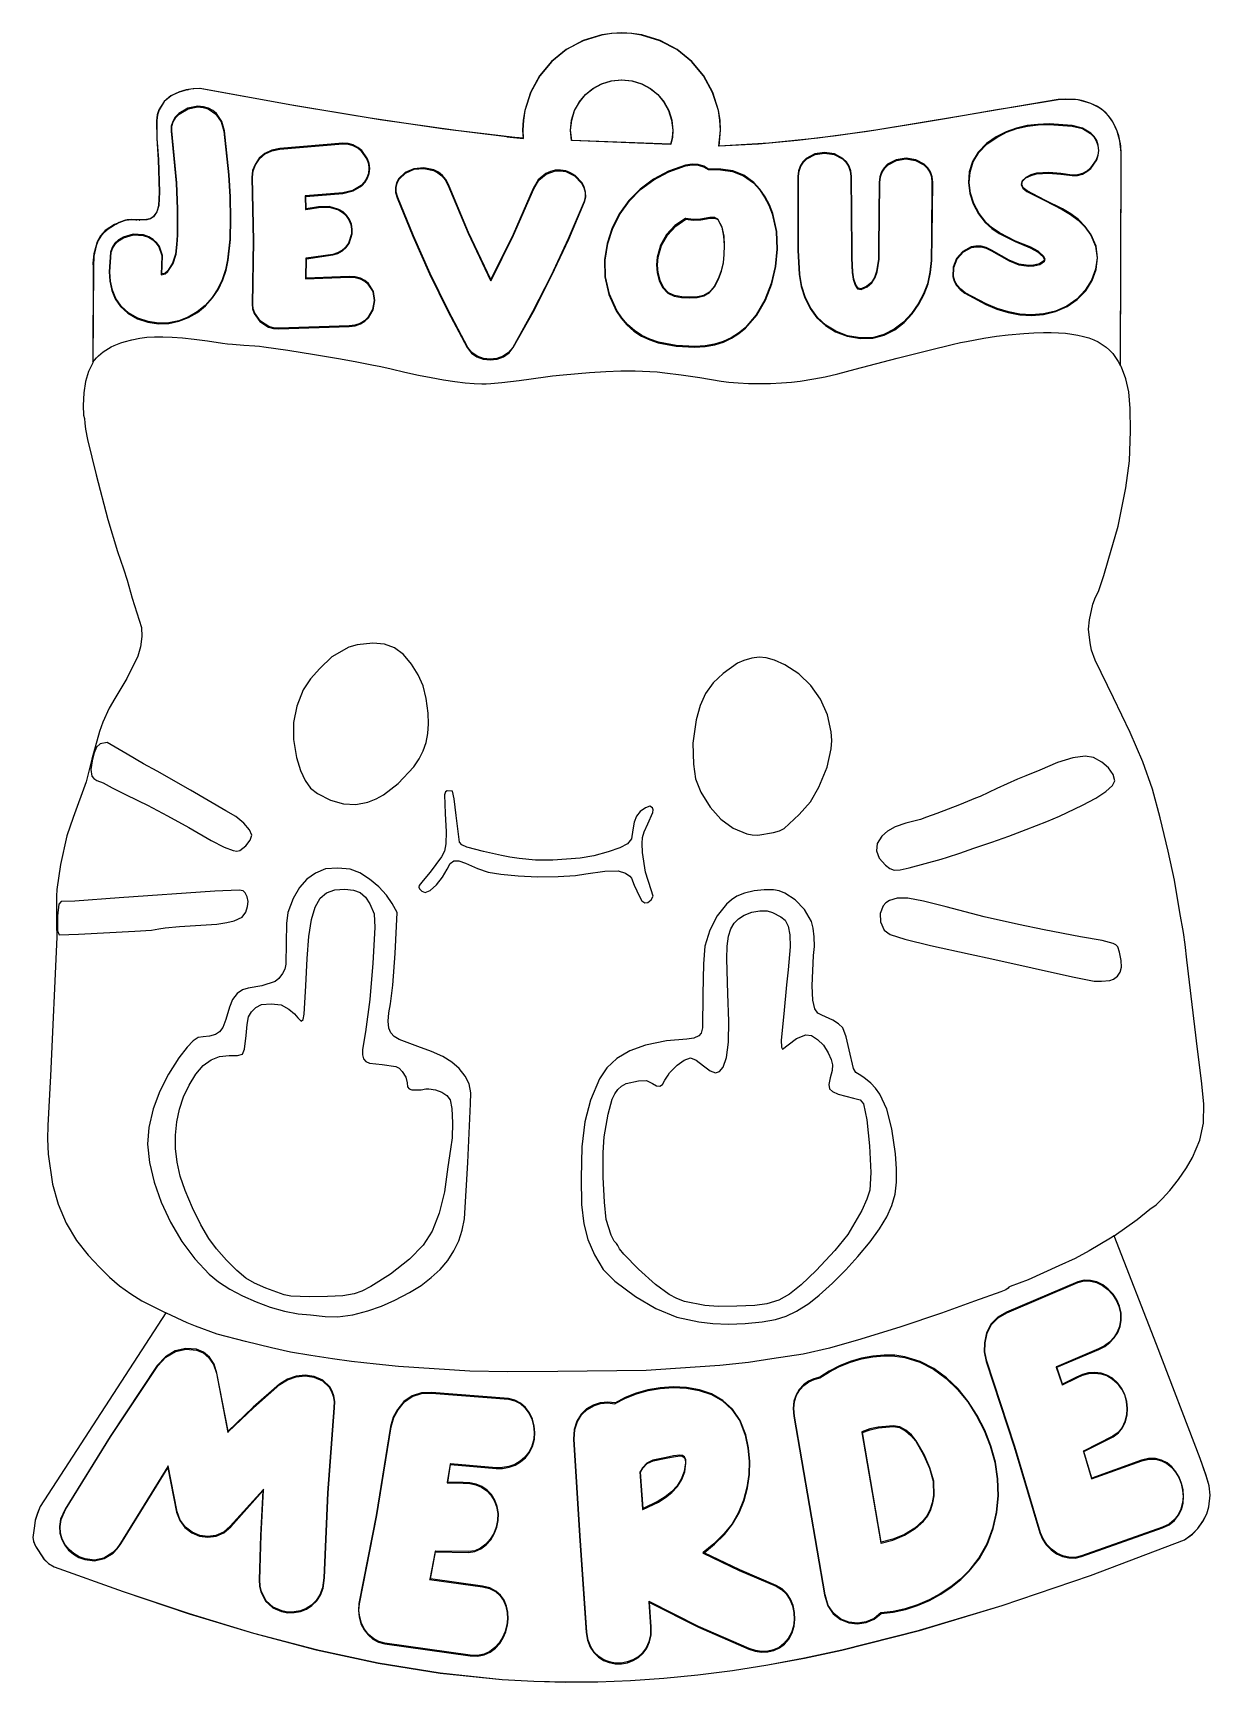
# Model space of a CAD drawing. Extents: x 14 to 196, y 22 to 275.
import ezdxf

# ---------------------------------------------------------------- set-up
doc = ezdxf.new("R2010")
doc.units = 0

msp = doc.modelspace()

# ---------------------------------------------------------------- linework, layer by layer
at = {"layer": 'Base'}
for p, q in [((99.078213, 274.173236), (96.49398, 272.79495)), ((101.933945, 275.04429), (99.078213, 274.173236)), ((103.444505, 275.27082), (101.933945, 275.04429)), ((105, 275.348), (103.444505, 275.27082)), ((104.99995, 275.34794), (105, 275.348)), ((106.555438, 275.27076), (104.99995, 275.34794)), ((108.065994, 275.044228), (106.555438, 275.27076)), ((110.921721, 274.17317), (108.065994, 275.044228)), ((113.505952, 272.794879), (110.921721, 274.17317)), ((96.49398, 272.79495), (94.242425, 270.969545)), ((115.75751, 270.96947), (113.505952, 272.794879)), ((94.242425, 270.969545), (92.384723, 268.757135)), ((117.615217, 268.757057), (115.75751, 270.96947)), ((38.063536, 266.610023), (36.87202, 266.272263)), ((39.09536, 266.771148), (38.063536, 266.610023)), ((40.096, 266.82238), (39.09536, 266.771148)), ((54.811141, 264.158428), (40.096, 266.82238)), ((92.384723, 268.757135), (90.98205, 266.217832)), ((99.432063, 265.87005), (100.597457, 266.814801)), ((100.597457, 266.814801), (101.935031, 267.528126)), ((101.935031, 267.528126), (103.413118, 267.97891)), ((103.413118, 267.97891), (105.00005, 268.13604)), ((105, 268.13604), (106.586859, 267.978824)), ((105.00005, 268.13604), (105, 268.13604)), ((106.586859, 267.978824), (108.064863, 267.527985)), ((108.064863, 267.527985), (109.402352, 266.814633)), ((109.402352, 266.814633), (110.567665, 265.869878)), ((119.017894, 266.217755), (117.615217, 268.757057)), ((34.593847, 264.807944), (33.799157, 263.55194)), ((35.666796, 265.693144), (34.593847, 264.807944)), ((36.87202, 266.272263), (35.666796, 265.693144)), ((67.874425, 262.007763), (54.811141, 264.158428)), ((90.98205, 266.217832), (90.095584, 263.411749)), ((97.744475, 263.410719), (98.470513, 264.724985)), ((98.470513, 264.724985), (99.432063, 265.87005)), ((110.567665, 265.869878), (111.529141, 264.72483)), ((111.529141, 264.72483), (112.255119, 263.410601)), ((119.904365, 263.411678), (119.017894, 266.217755)), ((172.1989, 265.10305), (157.191255, 262.562251)), ((173.359547, 265.150103), (172.1989, 265.10305)), ((175.2907, 265.07255), (173.359547, 265.150103)), ((177.23529, 264.49997), (175.2907, 265.07255)), ((178.250036, 264.021226), (177.23529, 264.49997)), ((179.17884, 263.40185), (178.250036, 264.021226)), ((33.551779, 262.764661), (33.42871, 261.86041)), ((33.42871, 261.86041), (33.468135, 259.119947)), ((33.799157, 263.55194), (33.551779, 262.764661)), ((79.486497, 260.337393), (67.874425, 262.007763)), ((89.865045, 261.927451), (89.7865, 260.399)), ((90.095584, 263.411749), (89.865045, 261.927451)), ((97.1256, 260.39904), (97.285615, 261.958367)), ((97.285615, 261.958367), (97.744475, 263.410719)), ((112.255119, 263.410601), (112.713939, 261.958301)), ((112.713939, 261.958301), (112.87394, 260.39904)), ((120.134904, 261.927384), (119.904365, 263.411678)), ((120.21345, 260.39894), (120.134904, 261.927384)), ((157.191255, 262.562251), (144.138512, 260.413965)), ((179.967565, 262.601259), (179.17884, 263.40185)), ((180.60821, 261.67586), (179.967565, 262.601259)), ((181.269117, 260.273923), (180.60821, 261.67586)), ((33.468135, 259.119947), (33.70931, 255.87421)), ((89.848, 259.11433), (79.486497, 260.337393)), ((89.7865, 260.399), (89.848, 259.11433)), ((97.29613, 258.82084), (97.1256, 260.39904)), ((112.54993, 258.21933), (97.29613, 258.82084)), ((112.791034, 259.297253), (112.54993, 258.21933)), ((112.87394, 260.39904), (112.791034, 259.297253)), ((119.9959, 257.92571), (120.21345, 260.39894)), ((132.065214, 258.815886), (126.091025, 258.272454)), ((138.040399, 259.536294), (132.065214, 258.815886)), ((144.138512, 260.413965), (138.040399, 259.536294)), ((181.70168, 258.78404), (181.269117, 260.273923)), ((181.883061, 256.969584), (181.70168, 258.78404)), ((126.091025, 258.272454), (119.9959, 257.92571)), ((181.88823, 255.4442), (181.883061, 256.969584)), ((33.70931, 255.87421), (33.8292, 250.8802)), ((181.76576, 224.2544), (181.88823, 255.4442)), ((33.742879, 248.785346), (33.469663, 247.842915)), ((33.8292, 250.8802), (33.742879, 248.785346)), ((28.5303, 246.51458), (26.950417, 245.90365)), ((29.65436, 246.649464), (28.5303, 246.51458)), ((30.838429, 246.591189), (29.65436, 246.649464)), ((31.96449, 246.634911), (30.838429, 246.591189)), ((32.468889, 246.787259), (31.96449, 246.634911)), ((32.91453, 247.07579), (32.468889, 246.787259)), ((33.469663, 247.842915), (32.91453, 247.07579)), ((24.834671, 244.129873), (24.32069, 243.213613)), ((25.55787, 244.971), (24.834671, 244.129873)), ((26.950417, 245.90365), (25.55787, 244.971)), ((23.781324, 241.386595), (23.661656, 239.951737)), ((24.32069, 243.213613), (23.781324, 241.386595)), ((23.68357, 239.37083), (23.61797, 224.60943)), ((23.661656, 239.951737), (23.68357, 239.37083)), ((22.964458, 223.284204), (22.50766, 221.754726)), ((23.61797, 224.60943), (22.964458, 223.284204)), ((181.92131, 223.95778), (181.76576, 224.2544)), ((182.626104, 222.145276), (181.92131, 223.95778)), ((22.50766, 221.754726), (22.239502, 220.008643)), ((183.063936, 220.133371), (182.626104, 222.145276)), ((22.239502, 220.008643), (22.15191, 218.0336)), ((183.284825, 217.574388), (183.063936, 220.133371)), ((22.15191, 218.0336), (22.218225, 216.541379)), ((22.218225, 216.541379), (22.33794, 216.03837)), ((22.33794, 216.03837), (22.43044, 215.31955)), ((183.33879, 214.12065), (183.284825, 217.574388)), ((22.43044, 215.31955), (22.52294, 214.38731)), ((22.52294, 214.38731), (22.830019, 212.818858)), ((183.192933, 209.510953), (183.33879, 214.12065)), ((22.830019, 212.818858), (24.15643, 207.37379)), ((182.62979, 205.3894), (183.192933, 209.510953)), ((24.15643, 207.37379), (25.93016, 200.480148)), ((181.409953, 199.459271), (182.62979, 205.3894)), ((25.93016, 200.480148), (27.42807, 195.59979)), ((179.87492, 194.1953), (181.409953, 199.459271)), ((27.42807, 195.59979), (28.33344, 192.93948)), ((28.33344, 192.93948), (28.91532, 191.15355)), ((179.201172, 191.880688), (179.87492, 194.1953)), ((28.91532, 191.15355), (29.715624, 188.399918)), ((178.38974, 189.41213), (179.201172, 191.880688)), ((29.715624, 188.399918), (31.12087, 183.90696)), ((177.53398, 187.4691), (177.949402, 188.549151)), ((177.949402, 188.549151), (178.38974, 189.41213)), ((177.02495, 185.075295), (177.53398, 187.4691)), ((31.12087, 183.90696), (31.17257, 182.52668)), ((176.88492, 183.61404), (177.02495, 185.075295)), ((177.11798, 181.53664), (176.88492, 183.61404)), ((30.997225, 180.9334), (30.57726, 179.48397)), ((31.17257, 182.52668), (30.997225, 180.9334)), ((177.316228, 180.397053), (177.11798, 181.53664)), ((177.870005, 178.860558), (177.316228, 180.397053)), ((30.57726, 179.48397), (28.859726, 176.059948)), ((180.69296, 173.05861), (177.870005, 178.860558)), ((28.859726, 176.059948), (27.0369, 172.97791)), ((27.0369, 172.97791), (26.164244, 171.484404)), ((183.304137, 167.74229), (180.69296, 173.05861)), ((26.164244, 171.484404), (25.16363, 169.33989)), ((24.68201, 167.86866), (23.49655, 163.61569)), ((25.16363, 169.33989), (24.68201, 167.86866)), ((185.237409, 163.246656), (183.304137, 167.74229)), ((23.49655, 163.61569), (22.5886, 160.16887)), ((186.700414, 159.0397), (185.237409, 163.246656)), ((22.5886, 160.16887), (20.58975, 154.6581)), ((187.90079, 154.58941), (186.700414, 159.0397)), ((20.58975, 154.6581), (19.62392, 151.81641)), ((189.13379, 149.48274), (187.90079, 154.58941)), ((19.62392, 151.81641), (18.668947, 147.40449)), ((18.668947, 147.40449), (18.11083, 143.5611)), ((190.105589, 144.997866), (189.13379, 149.48274)), ((190.94349, 140.03732), (190.105589, 144.997866)), ((18.07053, 142.55031), (18.043142, 138.247886)), ((18.11083, 143.5611), (18.07053, 142.55031)), ((191.50418, 136.96361), (190.94349, 140.03732)), ((18.043142, 138.247886), (18.08813, 136.22925)), ((18.08813, 136.22925), (17.10318, 114.90135)), ((191.74965, 135.12755), (191.50418, 136.96361)), ((192.01681, 132.77679), (191.74965, 135.12755)), ((193.62809, 119.02829), (192.01681, 132.77679)), ((194.26371, 114.15314), (193.62809, 119.02829)), ((17.10318, 114.90135), (16.6908, 107.28838)), ((194.636359, 110.602817), (194.26371, 114.15314)), ((194.554057, 107.644383), (194.636359, 110.602817)), ((16.6908, 107.28838), (16.659164, 105.202408)), ((193.983967, 104.995027), (194.554057, 107.644383)), ((16.659164, 105.202408), (16.782366, 102.847798)), ((192.89325, 102.37194), (193.983967, 104.995027)), ((16.782366, 102.847798), (17.42099, 98.2326)), ((191.947944, 100.746788), (192.89325, 102.37194)), ((190.705457, 98.9427), (191.947944, 100.746788)), ((17.42099, 98.2326), (18.282856, 95.188329)), ((188.21705, 96.00696), (189.387817, 97.261988)), ((189.387817, 97.261988), (190.705457, 98.9427)), ((18.282856, 95.188329), (19.53388, 92.256386)), ((184.34131, 92.78752), (186.32569, 94.37553)), ((186.32569, 94.37553), (187.282226, 95.057171)), ((187.282226, 95.057171), (188.21705, 96.00696)), ((19.53388, 92.256386), (21.099822, 89.584425)), ((180.81026, 90.29826), (184.34131, 92.78752)), ((21.099822, 89.584425), (22.90644, 87.3201)), ((187.334551, 73.567909), (180.81026, 90.29826)), ((22.90644, 87.3201), (24.66551, 85.46026)), ((24.66551, 85.46026), (26.20082, 83.91876)), ((26.20082, 83.91876), (27.7474, 82.607384)), ((27.7474, 82.607384), (29.49312, 81.35819)), ((29.49312, 81.35819), (31.17829, 80.30967)), ((31.17829, 80.30967), (34.85713, 78.43382)), ((34.85713, 78.43382), (15.55343, 48.67132)), ((194.06066, 56.02746), (187.334551, 73.567909)), ((194.996809, 53.4037), (194.06066, 56.02746)), ((195.441498, 51.819833), (194.996809, 53.4037)), ((195.56806, 50.41799), (195.441498, 51.819833)), ((15.55343, 48.67132), (15.109682, 47.602119)), ((195.061277, 47.529884), (195.367076, 48.601805)), ((195.367076, 48.601805), (195.56806, 50.41799)), ((14.787077, 46.528992), (14.60361, 45.33096)), ((15.109682, 47.602119), (14.787077, 46.528992)), ((193.675883, 45.28621), (194.4782, 46.37741)), ((194.4782, 46.37741), (195.061277, 47.529884)), ((14.60361, 45.33096), (14.424753, 43.895348)), ((14.424753, 43.895348), (14.482976, 43.300408)), ((14.482976, 43.300408), (14.82272, 42.55335)), ((177.164283, 38.05211), (191.65564, 43.53469)), ((191.65564, 43.53469), (192.868714, 44.429471)), ((192.868714, 44.429471), (193.675883, 45.28621)), ((14.82272, 42.55335), (16.08746, 40.580454)), ((16.08746, 40.580454), (16.790643, 39.871607)), ((16.790643, 39.871607), (17.67164, 39.38404)), ((17.67164, 39.38404), (28.285227, 35.584061)), ((28.285227, 35.584061), (38.485944, 32.170165)), ((163.602833, 33.421121), (177.164283, 38.05211)), ((150.875377, 29.608472), (163.602833, 33.421121)), ((38.485944, 32.170165), (48.369702, 29.175603)), ((48.369702, 29.175603), (58.032415, 26.633625)), ((138.886002, 26.580914), (150.875377, 29.608472)), ((58.032415, 26.633625), (67.569995, 24.577483)), ((133.138123, 25.351153), (138.886002, 26.580914)), ((67.569995, 24.577483), (77.078355, 23.040426)), ((77.078355, 23.040426), (86.653407, 22.055705)), ((116.737847, 22.748066), (122.076034, 23.438885)), ((122.076034, 23.438885), (127.538797, 24.305196)), ((127.538797, 24.305196), (133.138123, 25.351153)), ((86.653407, 22.055705), (91.495916, 21.780862)), ((91.495916, 21.780862), (96.391065, 21.656571)), ((96.391065, 21.656571), (101.350844, 21.68699)), ((101.350844, 21.68699), (106.387241, 21.876275)), ((106.387241, 21.876275), (111.512245, 22.228581)), ((111.512245, 22.228581), (116.737847, 22.748066))]:
    msp.add_line(p, q, dxfattribs=at)
at = {"layer": 'Base extrude'}
for p, q in [((99.121221, 274.182231), (96.536989, 272.803941)), ((101.97695, 275.053289), (99.121221, 274.182231)), ((103.487509, 275.27982), (101.97695, 275.053289)), ((105.043, 275.357), (103.487509, 275.27982)), ((105.04124, 275.35554), (105.043, 275.357)), ((106.596725, 275.278359), (105.04124, 275.35554)), ((108.107278, 275.051827), (106.596725, 275.278359)), ((110.963002, 274.180766), (108.107278, 275.051827)), ((113.547233, 272.802471), (110.963002, 274.180766)), ((96.536989, 272.803941), (94.285433, 270.978533)), ((115.798793, 270.977059), (113.547233, 272.802471)), ((94.285433, 270.978533), (92.427728, 268.766121)), ((117.656502, 268.764644), (115.798793, 270.977059)), ((37.47932, 266.45944), (36.87729, 266.26565)), ((37.55327, 266.4803), (36.9533, 266.29323)), ((36.9533, 266.2932), (37.47937, 266.4596)), ((38.01365, 266.58966), (37.47932, 266.45944)), ((37.47937, 266.4596), (37.55327, 266.4803)), ((37.8489, 266.55417), (37.70524, 266.51957)), ((37.70524, 266.51957), (37.8489, 266.55417)), ((37.8489, 266.55417), (37.8489, 266.55417)), ((38.0643, 266.60206), (37.85346, 266.55506)), ((37.85346, 266.55506), (38.01365, 266.58966)), ((38.38417, 266.66096), (38.0643, 266.60206)), ((38.47771, 266.67706), (38.14646, 266.61706)), ((38.14646, 266.61706), (38.38417, 266.66096)), ((38.73144, 266.71636), (38.47771, 266.67706)), ((39.09576, 266.76336), (38.73144, 266.71636)), ((39.17586, 266.76836), (39.09576, 266.76336)), ((39.18086, 266.76888), (39.17586, 266.76836)), ((40.13894, 266.83138), (39.18086, 266.76888)), ((53.966374, 264.321793), (40.13894, 266.83138)), ((92.427728, 268.766121), (91.025053, 266.226819)), ((99.474748, 265.879291), (100.640144, 266.824044)), ((100.640144, 266.824044), (101.97772, 267.537369)), ((101.97772, 267.537369), (103.455807, 267.988152)), ((103.455807, 267.988152), (105.04274, 268.14528)), ((105.0427, 268.14528), (106.629556, 267.988063)), ((105.04274, 268.14528), (105.0427, 268.14528)), ((106.629556, 267.988063), (108.107559, 267.537222)), ((108.107559, 267.537222), (109.445048, 266.823868)), ((109.445048, 266.823868), (110.610361, 265.879111)), ((119.059182, 266.225342), (117.656502, 268.764644)), ((34.621845, 264.799876), (33.837127, 263.549589)), ((35.682788, 265.684023), (34.621845, 264.799876)), ((36.87729, 266.26565), (35.682788, 265.684023)), ((36.8773, 266.2658), (36.9533, 266.2932)), ((36.9533, 266.2932), (36.8773, 266.2658)), ((36.8773, 266.2658), (36.8773, 266.2658)), ((36.9533, 266.29323), (36.9533, 266.2932)), ((66.33474, 262.263975), (53.966374, 264.321793)), ((91.025053, 266.226819), (90.138584, 263.420741)), ((97.787157, 263.419961), (98.513196, 264.734226)), ((98.513196, 264.734226), (99.474748, 265.879291)), ((110.610361, 265.879111), (111.571838, 264.734064)), ((111.571838, 264.734064), (112.297818, 263.419837)), ((119.945654, 263.419269), (119.059182, 266.225342)), ((165.35665, 263.94604), (162.77386, 263.50886)), ((172.19913, 265.09481), (165.35665, 263.94604)), ((172.53554, 265.11751), (172.19913, 265.09481)), ((173.35978, 265.14181), (172.53554, 265.11751)), ((174.37677, 265.13481), (173.35978, 265.14181)), ((174.86512, 265.10951), (174.37677, 265.13481)), ((175.29093, 265.06401), (174.86512, 265.10951)), ((175.78909, 264.96941), (175.29093, 265.06401)), ((176.28053, 264.83919), (175.78909, 264.96941)), ((176.76319, 264.67796), (176.28053, 264.83919)), ((177.23551, 264.49141), (176.76319, 264.67796)), ((177.74814, 264.26455), (177.23551, 264.49141)), ((178.25044, 264.01288), (177.74814, 264.26455)), ((178.73103, 263.72556), (178.25044, 264.01288)), ((33.592935, 262.767261), (33.4713, 261.86954)), ((33.4713, 261.86954), (33.510725, 259.129074)), ((33.837127, 263.549589), (33.592935, 262.767261)), ((77.408756, 260.630799), (66.33474, 262.263975)), ((89.908046, 261.936446), (89.8295, 260.408)), ((90.138584, 263.420741), (89.908046, 261.936446)), ((97.16828, 260.40829), (97.328296, 261.967611)), ((97.328296, 261.967611), (97.787157, 263.419961)), ((112.297818, 263.419837), (112.756639, 261.967542)), ((112.756639, 261.967542), (112.91664, 260.40829)), ((120.176194, 261.934979), (119.945654, 263.419269)), ((120.25474, 260.40654), (120.176194, 261.934979)), ((150.81408, 261.47882), (142.842421, 260.217738)), ((150.82908, 261.48182), (150.81408, 261.47882)), ((155.11874, 262.2027), (150.82908, 261.48182)), ((156.53622, 262.44093), (155.11874, 262.2027)), ((156.59922, 262.45173), (156.53622, 262.44093)), ((162.773, 263.508), (156.59922, 262.45173)), ((162.77386, 263.50886), (162.773, 263.508)), ((179.17906, 263.39328), (178.73103, 263.72556)), ((179.59144, 263.01243), (179.17906, 263.39328)), ((179.96765, 262.59281), (179.59144, 263.01243)), ((180.30664, 262.1422), (179.96765, 262.59281)), ((180.60792, 261.66729), (180.30664, 262.1422)), ((180.96759, 260.98154), (180.60792, 261.66729)), ((33.510725, 259.129074), (33.7519, 255.88334)), ((87.35314, 259.39514), (77.408756, 260.630799)), ((87.3528, 259.39543), (89.89063, 259.12361)), ((89.89063, 259.12361), (87.3528, 259.39543)), ((87.3528, 259.39543), (87.3528, 259.39543)), ((89.8889, 259.15174), (87.35314, 259.39514)), ((89.8295, 260.408), (89.8889, 259.15174)), ((97.33882, 258.83009), (97.16828, 260.40829)), ((112.59262, 258.22858), (97.33882, 258.83009)), ((112.833729, 259.306495), (112.59262, 258.22858)), ((112.91664, 260.40829), (112.833729, 259.306495)), ((120.03718, 257.9333), (120.25474, 260.40654)), ((135.200105, 259.178454), (127.670552, 258.402973)), ((142.842421, 260.217738), (135.200105, 259.178454)), ((181.26886, 260.26531), (180.96759, 260.98154)), ((181.51381, 259.52737), (181.26886, 260.26531)), ((181.70191, 258.77548), (181.51381, 259.52737)), ((127.670552, 258.402973), (120.03718, 257.9333)), ((181.77631, 258.34811), (181.70191, 258.77548)), ((181.82901, 257.89284), (181.77631, 258.34811)), ((181.88331, 256.96112), (181.82901, 257.89284)), ((181.89331, 256.10174), (181.88331, 256.96112)), ((33.7519, 255.88334), (33.87179, 250.88933)), ((181.82211, 241.10523), (181.88831, 255.43563)), ((181.88831, 255.43563), (181.89331, 256.10174)), ((33.785469, 248.794471), (33.512253, 247.852037)), ((33.87179, 250.88933), (33.785469, 248.794471)), ((28.57288, 246.52386), (26.992997, 245.912935)), ((27.69402, 246.17919), (27.26149, 245.96732)), ((27.26185, 245.96933), (27.69438, 246.1812)), ((28.11983, 246.36006), (27.69402, 246.17919)), ((27.69438, 246.1812), (28.12019, 246.36207)), ((28.53014, 246.50475), (28.11983, 246.36006)), ((28.12019, 246.36207), (28.5305, 246.50676)), ((28.68982, 246.54505), (28.53014, 246.50475)), ((28.5305, 246.50676), (28.67313, 246.54296)), ((28.67313, 246.54296), (28.57288, 246.52386)), ((28.91617, 246.59055), (28.68982, 246.54505)), ((29.07636, 246.61485), (28.91617, 246.59055)), ((29.0774, 246.61535), (28.97094, 246.59985)), ((28.97094, 246.59985), (29.07636, 246.61485)), ((29.6541, 246.64015), (29.0774, 246.61535)), ((29.0774, 246.61535), (29.1239, 246.62035)), ((29.1239, 246.62035), (29.0774, 246.61535)), ((29.14819, 246.62355), (29.6541, 246.64115)), ((30.819666, 246.598415), (29.14819, 246.62355)), ((29.6541, 246.64115), (30.24632, 246.61785)), ((30.24632, 246.61685), (29.6541, 246.64015)), ((30.24632, 246.61785), (30.40445, 246.60785)), ((30.40445, 246.60785), (30.24632, 246.61685)), ((30.83899, 246.58298), (30.76199, 246.58798)), ((30.76199, 246.58798), (30.76199, 246.58747)), ((30.76199, 246.58747), (30.83899, 246.58347)), ((31.637057, 246.599014), (30.819666, 246.598415)), ((30.83899, 246.58347), (30.85809, 246.58247)), ((30.85809, 246.58247), (30.83899, 246.58298)), ((32.38624, 246.74809), (31.637057, 246.599014)), ((32.39024, 246.75009), (32.38624, 246.74809)), ((32.48634, 246.78829), (32.39024, 246.75009)), ((32.95712, 247.08491), (32.48634, 246.78829)), ((33.512253, 247.852037), (32.95712, 247.08491)), ((24.9723, 244.262), (24.47886, 243.452601)), ((24.97274, 244.26251), (24.9723, 244.262)), ((25.32104, 244.63355), (24.97274, 244.26251)), ((25.60045, 244.98029), (24.9731, 244.26405)), ((24.9731, 244.264), (25.3214, 244.63556)), ((24.9731, 244.26405), (24.9731, 244.264)), ((25.64918, 244.91932), (25.32104, 244.63355)), ((25.3214, 244.63556), (25.64954, 244.92133)), ((26.992997, 245.912935), (25.60045, 244.98029)), ((26.0166, 245.20096), (25.64918, 244.91932)), ((25.64954, 244.92133), (26.01696, 245.20296)), ((26.41399, 245.47278), (26.0166, 245.20096)), ((26.01696, 245.20296), (26.41435, 245.47478)), ((26.83205, 245.73012), (26.41399, 245.47278)), ((26.41435, 245.47478), (26.83241, 245.73213)), ((27.26149, 245.96732), (26.83205, 245.73012)), ((26.83241, 245.73213), (27.26185, 245.96933)), ((23.774309, 241.036955), (23.72534, 239.37806)), ((24.131137, 242.617925), (23.774309, 241.036955)), ((24.47886, 243.452601), (24.131137, 242.617925)), ((181.79321, 224.14913), (181.82211, 241.10523)), ((23.72534, 239.37806), (23.66024, 224.68956)), ((29.6175, 228.15033), (30.87582, 228.39217)), ((30.87582, 228.39217), (31.96723, 228.53377)), ((31.96723, 228.53377), (33.13873, 228.61237)), ((33.13873, 228.61237), (34.42134, 228.62577)), ((34.42134, 228.62577), (35.84761, 228.57207)), ((35.84761, 228.57207), (37.44803, 228.45011)), ((37.44803, 228.45011), (39.25412, 228.25736)), ((158.10475, 227.90316), (160.77074, 228.38686)), ((160.77074, 228.38686), (162.68948, 228.68865)), ((162.68948, 228.68865), (164.51624, 228.89794)), ((164.51624, 228.89794), (166.90421, 229.10361)), ((166.90421, 229.10361), (168.45812, 229.20748)), ((168.45812, 229.20748), (169.9185, 229.25808)), ((169.9185, 229.25808), (169.919, 229.259)), ((169.919, 229.259), (171.11841, 229.262)), ((171.11841, 229.262), (172.24805, 229.2263)), ((172.24805, 229.2263), (173.30949, 229.1514)), ((173.30949, 229.1514), (174.30478, 229.03668)), ((174.30478, 229.03668), (175.23599, 228.88062)), ((175.23599, 228.88062), (176.10467, 228.6827)), ((176.10467, 228.6827), (176.91289, 228.44137)), ((176.91289, 228.44137), (177.66271, 228.1556)), ((24.51807, 225.68691), (24.86069, 225.99697)), ((24.86069, 225.99697), (25.22707, 226.28894)), ((25.22707, 226.28894), (25.61619, 226.56335)), ((25.61619, 226.56335), (26.02961, 226.81966)), ((26.02961, 226.81966), (26.46731, 227.05841)), ((26.46731, 227.05841), (26.92878, 227.28061)), ((26.92878, 227.28061), (27.41557, 227.48629)), ((27.41557, 227.48629), (27.92768, 227.67594)), ((27.92768, 227.67594), (28.4646, 227.84957)), ((28.4646, 227.84957), (29.6175, 228.15033)), ((39.25412, 228.25736), (41.29792, 227.99226)), ((41.29792, 227.99226), (43.61096, 227.65274)), ((43.61096, 227.65274), (44.34218, 227.55714)), ((44.34218, 227.55714), (45.15144, 227.47604)), ((45.15144, 227.47604), (46.88105, 227.34323)), ((46.88105, 227.34323), (48.5564, 227.22179)), ((48.5564, 227.22179), (49.29744, 227.15569)), ((49.29744, 227.15569), (49.93306, 227.08079)), ((49.93306, 227.08079), (53.63826, 226.53198)), ((53.63826, 226.53198), (57.72948, 225.88913)), ((57.72948, 225.88913), (61.44502, 225.27469)), ((147.41134, 225.30746), (152.36711, 226.57095)), ((152.36711, 226.57095), (155.90333, 227.42878)), ((155.90333, 227.42878), (157.16527, 227.71248)), ((157.16527, 227.71248), (158.10475, 227.90316)), ((177.66271, 228.1556), (178.35621, 227.82487)), ((178.35621, 227.82487), (178.99545, 227.44712)), ((178.99545, 227.44712), (179.58197, 227.02234)), ((179.58197, 227.02234), (180.11734, 226.54898)), ((180.11734, 226.54898), (180.60465, 226.02601)), ((180.60465, 226.02601), (181.04493, 225.45241)), ((23.66024, 224.68956), (23.90002, 225.00995)), ((23.90002, 225.00995), (24.19768, 225.35773)), ((24.19768, 225.35773), (24.51807, 225.68691)), ((61.44502, 225.27469), (64.02212, 224.81116)), ((64.02212, 224.81116), (66.56305, 224.31971)), ((66.56305, 224.31971), (67.9671, 224.02723)), ((67.9671, 224.02723), (69.53961, 223.66497)), ((69.53961, 223.66497), (71.66093, 223.16836)), ((100.0716, 223.1107), (102.59134, 223.28744)), ((102.59134, 223.28744), (104.90541, 223.38044)), ((104.90541, 223.38044), (106.01749, 223.39334)), ((106.01749, 223.39334), (107.11716, 223.38194)), ((107.11716, 223.38194), (108.21787, 223.34734)), ((108.21787, 223.34734), (109.33253, 223.28634)), ((109.33253, 223.28634), (110.47355, 223.20004)), ((138.27082, 222.92414), (140.94972, 223.61816)), ((140.94972, 223.61816), (147.41134, 225.30746)), ((181.04493, 225.45241), (181.44026, 224.82712)), ((181.44026, 224.82712), (181.79321, 224.14913)), ((71.66093, 223.16836), (73.73212, 222.72291)), ((73.73212, 222.72291), (75.72425, 222.33379)), ((75.72425, 222.33379), (77.6094, 222.00513)), ((77.6094, 222.00513), (79.35917, 221.74209)), ((79.35917, 221.74209), (80.94512, 221.54882)), ((80.94512, 221.54882), (82.33883, 221.42945)), ((82.33883, 221.42945), (83.51189, 221.38965)), ((83.51189, 221.38965), (84.17438, 221.39865)), ((84.17438, 221.39865), (84.86633, 221.42915)), ((84.86633, 221.42915), (86.60162, 221.58263)), ((86.60162, 221.58263), (89.24539, 221.90819)), ((89.24539, 221.90819), (93.32472, 222.46268)), ((93.32472, 222.46268), (94.38926, 222.58774)), ((94.38926, 222.58774), (96.01603, 222.75155)), ((96.01603, 222.75155), (100.0716, 223.1107)), ((110.47355, 223.20004), (111.65487, 223.08739)), ((111.65487, 223.08739), (114.18908, 222.7763)), ((114.18908, 222.7763), (117.04007, 222.34686)), ((117.04007, 222.34686), (120.31222, 221.79289)), ((120.31222, 221.79289), (121.52404, 221.62701)), ((121.52404, 221.62701), (122.96271, 221.50867)), ((122.96271, 221.50867), (124.55899, 221.43787)), ((124.55899, 221.43787), (126.24313, 221.41307)), ((126.24313, 221.41307), (127.9469, 221.43687)), ((127.9469, 221.43687), (129.60106, 221.50717)), ((129.60106, 221.50717), (131.13585, 221.62448)), ((131.13585, 221.62448), (132.48306, 221.78933)), ((132.48306, 221.78933), (134.57337, 222.12574)), ((134.57337, 222.12574), (136.32365, 222.46525)), ((136.32365, 222.46525), (138.27082, 222.92414)), ((63.03056, 180.86694), (60.39391, 179.35324)), ((64.312251, 181.220875), (63.03056, 180.86694)), ((66.74526, 181.48091), (64.312251, 181.220875)), ((68.542719, 181.31105), (66.74526, 181.48091)), ((70.071275, 180.75199), (68.542719, 181.31105)), ((71.425471, 179.75262), (70.071275, 180.75199)), ((60.39391, 179.35324), (58.558664, 177.57346)), ((72.69985, 178.26183), (71.425471, 179.75262)), ((73.725189, 176.618893), (72.69985, 178.26183)), ((122.862605, 178.377241), (120.65636, 176.81466)), ((123.829074, 178.79107), (122.862605, 178.377241)), ((125.07827, 179.15803), (123.829074, 178.79107)), ((126.168294, 179.334971), (125.07827, 179.15803)), ((127.268206, 179.242424), (126.168294, 179.334971)), ((128.532888, 178.848524), (127.268206, 179.242424)), ((130.11722, 178.12141), (128.532888, 178.848524)), ((132.297179, 176.738677), (130.11722, 178.12141)), ((57.155301, 175.980147), (56.03173, 174.29308)), ((58.558664, 177.57346), (57.155301, 175.980147)), ((74.462337, 174.889461), (73.725189, 176.618893)), ((119.120569, 175.371292), (117.946975, 173.749399)), ((120.65636, 176.81466), (119.120569, 175.371292)), ((134.142399, 174.971196), (132.297179, 176.738677)), ((56.03173, 174.29308), (55.018015, 171.803338)), ((74.948922, 172.961056), (74.462337, 174.889461)), ((75.22257, 170.7212), (74.948922, 172.961056)), ((117.946975, 173.749399), (117.090976, 171.872084)), ((135.615594, 172.86252), (134.142399, 174.971196)), ((136.67948, 170.4562), (135.615594, 172.86252)), ((55.018015, 171.803338), (54.508969, 169.28507)), ((75.282108, 169.060892), (75.22257, 170.7212)), ((117.090976, 171.872084), (116.50797, 169.66245)), ((137.27263, 167.834085), (136.67948, 170.4562)), ((54.508969, 169.28507), (54.49774, 166.670682)), ((74.934924, 166.185432), (75.191408, 167.561173)), ((75.191408, 167.561173), (75.282108, 169.060892)), ((116.50797, 169.66245), (115.987053, 166.113009)), ((137.343541, 166.529216), (137.27263, 167.834085)), ((24.184603, 165.453336), (23.849464, 164.588839)), ((24.769899, 165.98047), (24.184603, 165.453336)), ((25.85674, 166.19122), (24.769899, 165.98047)), ((28.89944, 164.37789), (25.85674, 166.19122)), ((54.49774, 166.670682), (54.97748, 163.89258)), ((74.497113, 164.897058), (74.934924, 166.185432)), ((115.987053, 166.113009), (116.06858, 162.87655)), ((136.626279, 162.409875), (137.260973, 165.202974)), ((137.260973, 165.202974), (137.343541, 166.529216)), ((23.5131, 163.366), (23.345434, 162.057781)), ((23.849464, 164.588839), (23.5131, 163.366)), ((23.5131, 163.366), (23.5131, 163.366)), ((31.41299, 162.92579), (28.89944, 164.37789)), ((33.52965, 161.80647), (31.41299, 162.92579)), ((54.97748, 163.89258), (55.584312, 161.878481)), ((70.6217, 159.885), (73.015328, 162.435963)), ((73.015328, 162.435963), (73.862429, 163.659438)), ((73.862429, 163.659438), (74.497113, 164.897058)), ((116.06858, 162.87655), (116.410655, 160.609106)), ((135.35032, 159.3018), (136.626279, 162.409875)), ((172.087034, 163.111302), (169.35982, 161.9553)), ((174.440876, 163.837226), (172.087034, 163.111302)), ((176.32912, 164.11133), (174.440876, 163.837226)), ((177.65954, 163.91187), (176.32912, 164.11133)), ((178.939624, 163.187747), (177.65954, 163.91187)), ((179.968176, 162.278489), (178.939624, 163.187747)), ((23.345434, 162.057781), (23.466, 161.01465)), ((23.466, 161.01465), (23.806915, 160.640334)), ((23.806915, 160.640334), (24.27554, 160.356215)), ((24.27554, 160.356215), (25.24282, 159.97144)), ((25.24282, 159.97144), (26.60656, 159.21128)), ((38.68903, 158.85007), (33.52965, 161.80647)), ((55.584312, 161.878481), (56.294342, 160.329376)), ((56.294342, 160.329376), (57.151174, 159.16989)), ((68.37041, 158.120513), (70.6217, 159.885)), ((116.410655, 160.609106), (117.22976, 158.57843)), ((165.9363, 160.56506), (162.77775, 159.09723)), ((167.22671, 161.06384), (165.9363, 160.56506)), ((169.35982, 161.9553), (167.22671, 161.06384)), ((180.652953, 161.286459), (179.968176, 162.278489)), ((180.5455, 159.55959), (180.90171, 160.31402)), ((180.90171, 160.31402), (180.652953, 161.286459)), ((26.60656, 159.21128), (28.46278, 158.30798)), ((28.46278, 158.30798), (30.67143, 157.21916)), ((44.11092, 155.70039), (38.68903, 158.85007)), ((57.151174, 159.16989), (58.19841, 158.32465)), ((58.19841, 158.32465), (60.217683, 157.301194)), ((60.217683, 157.301194), (62.198016, 156.736558)), ((65.9351, 157.002), (67.220594, 157.508092)), ((67.220594, 157.508092), (68.37041, 158.120513)), ((77.891759, 158.595919), (77.758449, 158.158959)), ((77.758449, 158.158959), (77.86469, 155.27098)), ((78.18461, 158.74428), (77.891759, 158.595919)), ((78.98035, 158.71678), (78.18461, 158.74428)), ((79.260299, 157.550297), (78.98035, 158.71678)), ((79.55947, 154.9789), (79.260299, 157.550297)), ((117.22976, 158.57843), (118.627357, 156.263883)), ((134.065057, 157.063379), (135.35032, 159.3018)), ((159.48971, 157.62426), (157.03873, 156.61181)), ((160.20166, 157.87622), (159.48971, 157.62426)), ((162.77775, 159.09723), (160.20166, 157.87622)), ((175.93702, 156.54927), (177.97132, 157.607574)), ((177.97132, 157.607574), (179.538091, 158.634228)), ((179.538091, 158.634228), (180.5455, 159.55959)), ((30.67143, 157.21916), (32.07444, 156.55822)), ((32.07444, 156.55822), (35.11715, 154.90922)), ((35.11715, 154.90922), (38.42444, 153.12328)), ((45.629668, 154.798601), (44.11092, 155.70039)), ((46.894825, 153.774775), (45.629668, 154.798601)), ((62.198016, 156.736558), (64.112719, 156.635305)), ((64.112719, 156.635305), (65.9351, 157.002)), ((65.9351, 157.002), (65.9351, 157.002)), ((77.86469, 155.27098), (78.008301, 152.436465)), ((80.08758, 150.86218), (79.55947, 154.9789)), ((107.322907, 154.877619), (106.95232, 153.937721)), ((107.888911, 155.598259), (107.322907, 154.877619)), ((108.6661, 156.1276), (107.888911, 155.598259)), ((109.364428, 156.382464), (108.6661, 156.1276)), ((109.07283, 153.66702), (109.82142, 155.408535)), ((109.76325, 156.12813), (109.364428, 156.382464)), ((109.87952, 155.847377), (109.76325, 156.12813)), ((109.82142, 155.408535), (109.87952, 155.847377)), ((118.627357, 156.263883), (120.294737, 154.397351)), ((130.03862, 152.988743), (132.34181, 155.1104)), ((132.34181, 155.1104), (134.065057, 157.063379)), ((153.51734, 155.24784), (151.92984, 154.70829)), ((157.03873, 156.61181), (153.51734, 155.24784)), ((170.43157, 154.03879), (172.41595, 154.84501)), ((172.41595, 154.84501), (175.93702, 156.54927)), ((38.42444, 153.12328), (41.86403, 151.12857)), ((47.760735, 152.767689), (46.894825, 153.774775)), ((48.08174, 151.91612), (47.760735, 152.767689)), ((78.008301, 152.436465), (77.982401, 150.627699)), ((106.76138, 152.75061), (106.522826, 151.366227)), ((106.95232, 153.937721), (106.76138, 152.75061)), ((108.212316, 151.55871), (108.493186, 152.433942)), ((108.493186, 152.433942), (109.07283, 153.66702)), ((120.294737, 154.397351), (122.187781, 153.019041)), ((122.187781, 153.019041), (124.26237, 152.16916)), ((125.959859, 151.956192), (128.369, 152.37399)), ((128.369, 152.374), (129.308343, 152.619557)), ((128.369, 152.37399), (128.369, 152.374)), ((129.308343, 152.619557), (130.03862, 152.988743)), ((145.926102, 152.561821), (145.07971, 151.78969)), ((147.115942, 153.214673), (145.926102, 152.561821)), ((148.768686, 153.80029), (147.115942, 153.214673)), ((151.00379, 154.37072), (148.768686, 153.80029)), ((151.92984, 154.70829), (151.00379, 154.37072)), ((164.62984, 151.78499), (167.27567, 152.7945)), ((167.27567, 152.7945), (170.43157, 154.03879)), ((41.86403, 151.12857), (43.84067, 150.100206)), ((43.84067, 150.100206), (45.24935, 149.56949)), ((46.238983, 149.570881), (47.16758, 150.30743)), ((47.16758, 150.30743), (47.841463, 151.163724)), ((47.841463, 151.163724), (48.08174, 151.91612)), ((77.982401, 150.627699), (77.755856, 149.480041)), ((80.441192, 150.456033), (80.08758, 150.86218)), ((81.170406, 150.082565), (80.441192, 150.456033)), ((83.77121, 149.4276), (81.170406, 150.082565)), ((104.75925, 150.00169), (102.920729, 149.357266)), ((105.90349, 150.60043), (104.75925, 150.00169)), ((106.522826, 151.366227), (105.90349, 150.60043)), ((108.153231, 150.633595), (108.212316, 151.55871)), ((108.23894, 149.25087), (108.153231, 150.633595)), ((124.26237, 152.16916), (125.123849, 151.988902)), ((125.123849, 151.988902), (125.959859, 151.956192)), ((144.368273, 150.634528), (144.219911, 149.514646)), ((145.07971, 151.78969), (144.368273, 150.634528)), ((157.08529, 149.18728), (159.20196, 149.93693)), ((159.20196, 149.93693), (161.984, 150.87271)), ((161.984, 150.87271), (164.62984, 151.78499)), ((45.24935, 149.56949), (45.814503, 149.502381)), ((45.814503, 149.502381), (46.238983, 149.570881)), ((77.29753, 148.62885), (75.576915, 146.266669)), ((77.755856, 149.480041), (77.29753, 148.62885)), ((78.14784, 146.71502), (78.61136, 147.56884)), ((78.61136, 147.56884), (79.207568, 147.9965)), ((79.207568, 147.9965), (79.985834, 148.013993)), ((79.985834, 148.013993), (80.99553, 147.63731)), ((80.99553, 147.63731), (82.833831, 146.792662)), ((86.52463, 148.78803), (83.77121, 149.4276)), ((87.798178, 148.531954), (86.52463, 148.78803)), ((89.26665, 148.36431), (87.798178, 148.531954)), ((91.73723, 148.11349), (89.26665, 148.36431)), ((94.434356, 148.068987), (91.73723, 148.11349)), ((98.6164, 148.37574), (94.434356, 148.068987)), ((100.751815, 148.778252), (98.6164, 148.37574)), ((102.920729, 149.357266), (100.751815, 148.778252)), ((108.670309, 146.228296), (108.23894, 149.25087)), ((144.219911, 149.514646), (144.636931, 148.410937)), ((144.636931, 148.410937), (145.62164, 147.30429)), ((145.62164, 147.30429), (146.300818, 146.79298)), ((149.284, 146.893), (154.21743, 148.25543)), ((154.21743, 148.25543), (155.17535, 148.53148)), ((155.17535, 148.53148), (157.08529, 149.18728)), ((56.551243, 145.148768), (55.420713, 143.864172)), ((57.8983, 146.10076), (56.551243, 145.148768)), ((59.442985, 146.75227), (57.8983, 146.10076)), ((61.35349, 146.8816), (59.442985, 146.75227)), ((63.245126, 146.733012), (61.35349, 146.8816)), ((64.73828, 146.12121), (63.245126, 146.733012)), ((66.231984, 145.159695), (64.73828, 146.12121)), ((67.645025, 143.97869), (66.231984, 145.159695)), ((74.46398, 144.98277), (73.847759, 144.196311)), ((75.576915, 146.266669), (74.46398, 144.98277)), ((76.519321, 144.290605), (77.473466, 145.479981)), ((77.473466, 145.479981), (78.14784, 146.71502)), ((82.833831, 146.792662), (84.48889, 146.258746)), ((84.48889, 146.258746), (86.421239, 145.924055)), ((86.421239, 145.924055), (89.09141, 145.67708)), ((89.09141, 145.67708), (92.075216, 145.553889)), ((92.075216, 145.553889), (95.244462, 145.57418)), ((95.244462, 145.57418), (97.942083, 145.719414)), ((97.942083, 145.719414), (99.51101, 145.97105)), ((99.51101, 145.97105), (102.43715, 146.4012)), ((102.43715, 146.4012), (104.474866, 146.464836)), ((104.474866, 146.464836), (105.63641, 146.09222)), ((105.63641, 146.09222), (106.28441, 145.656277)), ((106.28441, 145.656277), (106.55393, 145.30204)), ((106.55393, 145.30204), (106.92195, 144.23773)), ((109.5883, 143.50735), (108.670309, 146.228296)), ((146.300818, 146.79298), (146.98044, 146.571646)), ((146.98044, 146.571646), (147.896252, 146.613811)), ((147.896252, 146.613811), (149.284, 146.893)), ((149.284, 146.893), (149.284, 146.893)), ((27.70869, 142.29922), (20.87821, 141.806696)), ((42.39309, 143.3312), (27.70869, 142.29922)), ((46.133457, 143.502146), (42.39309, 143.3312)), ((46.749487, 143.36606), (46.133457, 143.502146)), ((47.08945, 143.04853), (46.749487, 143.36606)), ((47.408259, 142.464848), (47.08945, 143.04853)), ((47.533181, 141.751318), (47.408259, 142.464848)), ((54.464966, 142.18772), (53.64226, 140.06016)), ((55.420713, 143.864172), (54.464966, 142.18772)), ((57.861189, 140.881815), (58.623125, 142.234123)), ((58.623125, 142.234123), (59.612844, 143.083546)), ((59.612844, 143.083546), (60.864001, 143.513373)), ((60.864001, 143.513373), (62.41025, 143.60689)), ((62.41025, 143.60689), (63.7697, 143.469168)), ((63.7697, 143.469168), (64.790631, 143.097602)), ((64.790631, 143.097602), (65.589459, 142.42544)), ((65.589459, 142.42544), (66.2826, 141.38593)), ((68.849806, 142.698175), (67.645025, 143.97869)), ((69.71873, 141.43813), (68.849806, 142.698175)), ((73.847759, 144.196311), (73.805485, 143.92296)), ((73.805485, 143.92296), (73.91133, 143.65985)), ((73.91133, 143.65985), (74.282754, 143.313291)), ((74.282754, 143.313291), (74.77531, 143.11896)), ((74.77531, 143.11896), (75.536303, 143.414422)), ((75.536303, 143.414422), (76.519321, 144.290605)), ((106.92195, 144.23773), (107.74585, 142.47729)), ((107.74585, 142.47729), (108.146085, 141.825071)), ((109.571, 141.986), (109.891346, 142.564523)), ((109.891346, 142.564523), (109.5883, 143.50735)), ((122.74579, 142.53388), (121.937015, 142.005778)), ((123.940814, 143.00906), (122.74579, 142.53388)), ((125.420994, 143.357847), (123.940814, 143.00906)), ((126.97213, 143.542547), (125.420994, 143.357847)), ((128.38002, 143.52546), (126.97213, 143.542547)), ((129.246875, 143.355167), (128.38002, 143.52546)), ((130.108482, 143.031891), (129.246875, 143.355167)), ((131.748984, 141.982094), (130.108482, 143.031891)), ((147.437139, 142.26239), (146.23258, 141.87665)), ((149.068987, 142.252194), (147.437139, 142.26239)), ((151.46761, 141.807768), (149.068987, 142.252194)), ((18.39259, 141.347), (18.219165, 139.549837)), ((18.219165, 139.549837), (18.22502, 137.215)), ((18.77801, 141.72743), (18.39259, 141.347)), ((20.87821, 141.806696), (18.77801, 141.72743)), ((46.631059, 139.31222), (47.1959, 140.08695)), ((47.1959, 140.08695), (47.46285, 140.945998)), ((47.46285, 140.945998), (47.533181, 141.751318)), ((53.64226, 140.06016), (53.423715, 138.350685)), ((57.293382, 138.943335), (57.861189, 140.881815)), ((66.2826, 141.38593), (66.920967, 139.829156)), ((66.920967, 139.829156), (67.05919, 137.70968)), ((70.48126, 140.03712), (69.71873, 141.43813)), ((70.14679, 133.74092), (70.48126, 140.03712)), ((108.146085, 141.825071), (108.584607, 141.525529)), ((108.584607, 141.525529), (109.060041, 141.579032)), ((109.060041, 141.579032), (109.57101, 141.98595)), ((109.57101, 141.98595), (109.571, 141.986)), ((121.157778, 141.313347), (119.740998, 139.518519)), ((121.937015, 142.005778), (121.157778, 141.313347)), ((122.994957, 139.088881), (123.85682, 139.6132)), ((123.85682, 139.6132), (125.060422, 140.07239)), ((125.060422, 140.07239), (126.284665, 140.303149)), ((126.284665, 140.303149), (127.39508, 140.29278)), ((127.39508, 140.29278), (128.2572, 140.02859)), ((128.2572, 140.02859), (129.49414, 139.39084)), ((133.167588, 140.487469), (131.748984, 141.982094)), ((134.23036, 138.65942), (133.167588, 140.487469)), ((145.281625, 141.047216), (144.804185, 139.895542)), ((144.804185, 139.895542), (144.833145, 138.601013)), ((145.699969, 141.513424), (145.281625, 141.047216)), ((146.23258, 141.87665), (145.699969, 141.513424)), ((154.97249, 140.89082), (151.46761, 141.807768)), ((160.834144, 139.372867), (154.97249, 140.89082)), ((18.22502, 137.215), (18.2251, 137.215)), ((18.2251, 137.215), (18.46977, 136.60369)), ((21.422674, 136.703913), (30.08997, 137.15638)), ((30.08997, 137.15638), (32.651457, 137.328054)), ((32.651457, 137.328054), (33.79414, 137.51811)), ((33.79414, 137.51811), (34.781381, 137.707403)), ((34.781381, 137.707403), (36.96914, 137.87727)), ((36.96914, 137.87727), (42.720195, 138.26132)), ((42.720195, 138.26132), (44.258786, 138.483288)), ((44.258786, 138.483288), (45.40996, 138.77902)), ((45.40996, 138.77902), (46.631059, 139.31222)), ((53.423715, 138.350685), (53.38064, 135.36735)), ((56.886051, 136.335396), (57.293382, 138.943335)), ((67.05919, 137.70968), (66.73164, 132.244)), ((118.601608, 137.315434), (117.84577, 134.87013)), ((119.740998, 139.518519), (118.601608, 137.315434)), ((121.467869, 136.377826), (121.814704, 137.540339)), ((121.814704, 137.540339), (122.318992, 138.420975)), ((122.318992, 138.420975), (122.994957, 139.088881)), ((129.49414, 139.39084), (130.206765, 138.855212)), ((130.206765, 138.855212), (130.671331, 137.961875)), ((130.671331, 137.961875), (130.913621, 136.629646)), ((134.512834, 137.638099), (134.23036, 138.65942)), ((134.668066, 136.297309), (134.512834, 137.638099)), ((144.833145, 138.601013), (145.40139, 137.34301)), ((145.40139, 137.34301), (146.368601, 136.680256)), ((166.08499, 138.21109), (160.834144, 139.372867)), ((170.05374, 137.3833), (166.08499, 138.21109)), ((175.60999, 136.31231), (170.05374, 137.3833)), ((18.46977, 136.60369), (21.422674, 136.703913)), ((53.38064, 135.36735), (53.337337, 132.072319)), ((56.605542, 132.97471), (56.886051, 136.335396)), ((117.84577, 134.87013), (117.623773, 132.15694)), ((121.189669, 132.930589), (121.264265, 134.864291)), ((121.264265, 134.864291), (121.467869, 136.377826)), ((130.95942, 134.77734), (130.63783, 131.20546)), ((130.913621, 136.629646), (130.95942, 134.77734)), ((134.54964, 133.42981), (134.684265, 134.830172)), ((134.684265, 134.830172), (134.668066, 136.297309)), ((146.368601, 136.680256), (148.615174, 135.92304)), ((148.615174, 135.92304), (152.57368, 134.950799)), ((152.57368, 134.950799), (158.67669, 133.64297)), ((178.951219, 135.709588), (175.60999, 136.31231)), ((180.66298, 135.273853), (178.951219, 135.709588)), ((181.098522, 135.043716), (180.66298, 135.273853)), ((181.355551, 134.76546), (181.098522, 135.043716)), ((181.63921, 133.94477), (181.355551, 134.76546)), ((53.337337, 132.072319), (53.163394, 131.310686)), ((56.4182, 128.77799), (56.605542, 132.97471)), ((66.73164, 132.244), (66.24314, 126.64501)), ((69.802389, 128.866585), (70.14679, 133.74092)), ((117.623773, 132.15694), (117.53211, 127.50068)), ((121.37061, 127.5261), (121.189669, 132.930589)), ((134.3161, 128.73455), (134.54964, 133.42981)), ((158.67669, 133.64297), (161.98399, 132.88855)), ((161.98399, 132.88855), (174.41939, 130.11767)), ((181.906034, 132.667803), (181.63921, 133.94477)), ((181.942839, 131.652451), (181.906034, 132.667803)), ((51.70272, 129.42144), (49.665368, 128.75111)), ((52.253109, 129.907909), (51.70272, 129.42144)), ((52.83442, 130.68042), (52.253109, 129.907909)), ((53.163394, 131.310686), (52.83442, 130.68042)), ((130.63783, 131.20546), (130.36607, 128.91707)), ((174.41939, 130.11767), (177.713519, 129.469666)), ((177.713519, 129.469666), (178.88424, 129.47264)), ((178.88424, 129.47264), (180.15303, 129.578)), ((180.153, 129.578), (180.702634, 129.768774)), ((180.15303, 129.578), (180.153, 129.578)), ((180.702634, 129.768774), (181.31055, 130.22744)), ((181.31055, 130.22744), (181.745665, 130.853927)), ((181.745665, 130.853927), (181.942839, 131.652451)), ((45.824962, 127.576936), (45.144411, 126.667863)), ((46.650186, 128.167404), (45.824962, 127.576936)), ((47.55843, 128.37787), (46.650186, 128.167404)), ((49.665368, 128.75111), (47.55843, 128.37787)), ((56.170681, 124.423928), (56.4182, 128.77799)), ((69.44403, 125.98893), (69.802389, 128.866585)), ((117.53211, 127.50068), (117.44697, 122.274979)), ((121.529984, 123.299207), (121.37061, 127.5261)), ((130.36607, 128.91707), (129.96772, 124.42921)), ((134.420187, 126.537358), (134.3161, 128.73455)), ((44.67018, 125.50158), (44.098944, 123.557875)), ((45.144411, 126.667863), (44.67018, 125.50158)), ((47.617174, 123.989415), (48.040484, 124.778762)), ((48.040484, 124.778762), (48.71366, 125.42459)), ((48.71366, 125.42459), (49.619571, 125.861243)), ((49.619571, 125.861243), (51.07491, 125.9785)), ((51.07491, 125.9785), (52.630391, 125.83606)), ((52.630391, 125.83606), (53.82459, 125.18701)), ((53.82459, 125.18701), (54.6814, 124.468925)), ((54.6814, 124.468925), (55.20707, 123.85392)), ((55.984039, 123.558364), (56.170681, 124.423928)), ((66.24314, 126.64501), (65.58319, 121.67068)), ((69.092473, 123.300846), (69.173888, 124.580306)), ((69.173888, 124.580306), (69.44403, 125.98893)), ((129.96772, 124.42921), (129.591518, 120.38485)), ((134.728961, 125.242787), (134.420187, 126.537358)), ((135.20342, 124.572438), (134.728961, 125.242787)), ((135.80456, 124.24791), (135.20342, 124.572438)), ((43.623413, 122.350017), (43.134549, 121.663879)), ((44.098944, 123.557875), (43.623413, 122.350017)), ((47.21302, 121.09378), (47.366946, 122.834953)), ((47.366946, 122.834953), (47.617174, 123.989415)), ((55.20707, 123.85392), (55.72307, 123.31231)), ((55.72307, 123.31231), (55.984039, 123.558364)), ((69.198786, 122.244093), (69.092473, 123.300846)), ((69.49183, 121.50359), (69.198786, 122.244093)), ((117.44697, 122.274979), (117.261919, 121.470777)), ((121.464517, 120.071197), (121.529984, 123.299207)), ((137.519457, 123.459707), (135.80456, 124.24791)), ((138.377218, 122.909939), (137.519457, 123.459707)), ((139.055, 122.28227), (138.377218, 122.909939)), ((139.575259, 120.9278), (139.055, 122.28227)), ((38.133701, 119.314043), (36.86986, 117.66427)), ((39.061973, 120.303721), (38.133701, 119.314043)), ((39.830416, 120.785741), (39.061973, 120.303721)), ((40.61477, 120.91254), (39.830416, 120.785741)), ((41.59465, 121.022045), (40.61477, 120.91254)), ((42.52332, 121.28533), (41.59465, 121.022045)), ((43.134549, 121.663879), (42.52332, 121.28533)), ((46.997706, 119.032823), (47.21302, 121.09378)), ((65.58319, 121.67068), (65.135154, 118.986195)), ((69.991785, 120.970908), (69.49183, 121.50359)), ((70.766546, 120.488725), (69.991785, 120.970908)), ((73.66247, 119.4144), (70.766546, 120.488725)), ((75.756088, 118.672502), (73.66247, 119.4144)), ((108.67087, 119.63897), (106.304063, 118.76266)), ((111.902071, 120.292012), (108.67087, 119.63897)), ((115.05771, 120.57739), (111.902071, 120.292012)), ((116.130746, 120.70885), (115.05771, 120.57739)), ((116.90499, 121.08454), (116.130746, 120.70885)), ((117.261919, 121.470777), (116.90499, 121.08454)), ((121.168332, 117.751914), (121.464517, 120.071197)), ((129.591518, 120.38485), (129.619077, 119.346499)), ((129.619077, 119.346499), (129.79142, 118.99519)), ((129.79142, 118.99519), (130.65132, 119.68179)), ((130.65132, 119.68179), (131.917971, 120.678445)), ((131.917971, 120.678445), (133.36136, 121.21274)), ((133.36136, 121.21274), (134.214538, 121.093929)), ((134.214538, 121.093929), (135.156813, 120.52556)), ((135.156813, 120.52556), (136.064336, 119.607174)), ((136.064336, 119.607174), (136.81326, 118.43831)), ((140.01298, 118.89344), (139.575259, 120.9278)), ((36.86986, 117.66427), (35.259888, 115.192276)), ((40.634471, 116.482062), (41.82707, 117.38077)), ((41.82707, 117.38077), (43.142114, 117.882383)), ((43.142114, 117.882383), (44.63519, 118.01794)), ((44.63519, 118.01794), (45.909818, 118.063793)), ((45.909818, 118.063793), (46.66486, 118.22756)), ((46.66486, 118.22756), (46.997706, 119.032823)), ((65.135154, 118.986195), (65.119885, 118.126146)), ((65.119885, 118.126146), (65.278201, 117.520338)), ((65.278201, 117.520338), (65.635919, 117.118354)), ((65.635919, 117.118354), (66.218853, 116.869779)), ((66.218853, 116.869779), (68.16363, 116.63119)), ((77.491256, 117.876272), (75.756088, 118.672502)), ((78.894529, 117.011662), (77.491256, 117.876272)), ((79.99246, 116.06462), (78.894529, 117.011662)), ((104.303221, 117.583957), (102.718069, 116.139241)), ((106.304063, 118.76266), (104.303221, 117.583957)), ((113.565157, 116.54813), (114.616462, 117.323039)), ((114.616462, 117.323039), (115.64058, 117.67223)), ((115.64058, 117.67223), (116.476124, 117.344425)), ((116.476124, 117.344425), (117.63215, 116.46243)), ((120.63555, 116.2512), (121.168332, 117.751914)), ((136.81326, 118.43831), (137.275027, 117.409329)), ((137.275027, 117.409329), (137.468534, 116.585495)), ((140.692859, 116.064994), (140.01298, 118.89344)), ((35.259888, 115.192276), (33.949104, 112.5759)), ((38.452443, 113.474769), (39.50873, 115.15522)), ((39.50873, 115.15522), (40.634471, 116.482062)), ((68.16363, 116.63119), (70.27938, 116.372251)), ((70.27938, 116.372251), (70.780127, 116.083924)), ((70.780127, 116.083924), (71.25348, 115.57173)), ((71.25348, 115.57173), (71.807509, 114.68892)), ((71.807509, 114.68892), (72.00852, 113.84406)), ((80.960611, 114.877652), (79.99246, 116.06462)), ((81.548076, 113.664444), (80.960611, 114.877652)), ((101.59833, 114.46489), (100.216855, 111.192032)), ((102.718069, 116.139241), (101.59833, 114.46489)), ((107.59394, 114.14748), (108.860304, 114.172322)), ((108.860304, 114.172322), (109.7624, 113.72078)), ((111.329155, 113.6026), (111.6625, 114.23325)), ((111.6625, 114.23325), (112.16846, 115.0264)), ((112.16846, 115.0264), (112.38384, 115.35713)), ((112.38384, 115.35713), (113.565157, 116.54813)), ((117.63215, 116.46243), (118.659424, 115.660897)), ((118.659424, 115.660897), (119.448531, 115.362304)), ((119.448531, 115.362304), (120.080298, 115.560966)), ((120.080298, 115.560966), (120.63555, 116.2512)), ((137.12681, 114.62951), (136.904649, 113.569644)), ((137.412791, 115.735869), (137.12681, 114.62951)), ((137.468534, 116.585495), (137.412791, 115.735869)), ((141.077226, 115.430365), (140.692859, 116.064994)), ((141.56758, 115.13062), (141.077226, 115.430365)), ((142.308901, 114.669754), (141.56758, 115.13062)), ((143.34303, 113.79917), (142.308901, 114.669754)), ((33.949104, 112.5759), (32.944205, 109.830659)), ((36.97341, 109.800531), (37.606587, 111.685037)), ((37.606587, 111.685037), (38.452443, 113.474769)), ((72.00852, 113.84406), (72.070685, 113.220498)), ((72.070685, 113.220498), (72.294531, 112.897435)), ((72.294531, 112.897435), (72.736081, 112.777779)), ((72.736081, 112.777779), (73.45136, 112.76444)), ((73.45136, 112.76444), (74.15211, 112.76244)), ((74.15211, 112.76244), (74.87779, 112.92467)), ((74.87779, 112.92467), (75.076567, 112.922233)), ((75.076567, 112.922233), (75.32792, 112.90157)), ((75.32792, 112.90157), (76.387081, 112.763309)), ((76.387081, 112.763309), (77.350871, 112.404205)), ((77.350871, 112.404205), (78.130988, 111.869526)), ((78.130988, 111.869526), (78.63913, 111.20454)), ((81.801456, 112.281089), (81.548076, 113.664444)), ((81.76735, 110.58368), (81.801456, 112.281089)), ((103.553833, 111.307112), (103.946935, 112.149825)), ((103.946935, 112.149825), (104.428021, 112.818124)), ((104.428021, 112.818124), (105.015179, 113.332023)), ((105.015179, 113.332023), (105.726494, 113.711538)), ((105.726494, 113.711538), (107.59394, 114.14748)), ((109.7624, 113.72078), (110.404405, 113.353189)), ((110.404405, 113.353189), (110.918224, 113.311521)), ((110.918224, 113.311521), (111.329155, 113.6026)), ((136.904649, 113.569644), (136.98203, 112.90838)), ((136.98203, 112.90838), (137.448086, 112.490415)), ((137.448086, 112.490415), (138.321805, 112.073583)), ((138.321805, 112.073583), (140.71395, 111.46671)), ((144.088751, 113.000583), (143.34303, 113.79917)), ((144.746015, 112.075201), (144.088751, 113.000583)), ((145.818508, 109.777571), (144.746015, 112.075201)), ((32.944205, 109.830659), (32.25189, 106.97207)), ((36.555161, 107.835757), (36.97341, 109.800531)), ((78.63913, 111.20454), (78.885274, 109.868449)), ((78.885274, 109.868449), (78.980736, 107.676455)), ((81.33526, 101.5827), (81.76735, 110.58368)), ((100.216855, 111.192032), (99.341551, 107.856062)), ((102.95924, 109.01838), (103.553833, 111.307112)), ((140.71395, 111.46671), (141.751873, 111.19613)), ((141.751873, 111.19613), (142.24741, 110.61121)), ((142.24741, 110.61121), (142.768115, 108.151229)), ((146.607181, 106.773316), (145.818508, 109.777571)), ((32.25189, 106.97207), (32.066748, 104.421046)), ((36.354088, 105.805223), (36.555161, 107.835757)), ((78.980736, 107.676455), (78.919945, 105.352273)), ((99.341551, 107.856062), (98.88727, 103.996132)), ((102.3106, 105.5014), (102.95924, 109.01838)), ((142.768115, 108.151229), (143.17462, 104.131721)), ((147.15871, 102.92947), (146.607181, 106.773316)), ((32.066748, 104.421046), (32.35239, 101.581012)), ((36.37244, 103.723434), (36.354088, 105.805223)), ((78.919945, 105.352273), (78.69733, 103.61962)), ((102.169927, 103.102574), (102.3106, 105.5014)), ((143.17462, 104.131721), (143.359807, 100.024008)), ((32.35239, 101.581012), (33.065502, 98.55748)), ((36.612464, 101.604898), (36.37244, 103.723434)), ((37.07641, 99.46412), (36.612464, 101.604898)), ((78.69733, 103.61962), (78.27995, 100.91654)), ((80.8425, 92.91759), (81.33526, 101.5827)), ((98.88727, 103.996132), (98.76886, 99.15139)), ((102.198818, 99.326622), (102.169927, 103.102574)), ((147.337159, 100.596083), (147.15871, 102.92947)), ((37.826687, 97.270622), (37.07641, 99.46412)), ((78.27995, 100.91654), (77.739798, 97.061511)), ((98.76886, 99.15139), (98.866885, 95.116646)), ((102.364369, 95.465835), (102.198818, 99.326622)), ((143.359807, 100.024008), (143.21656, 97.29941)), ((147.327008, 98.552631), (147.337159, 100.596083)), ((33.065502, 98.55748), (34.162765, 95.455957)), ((38.961247, 94.610731), (37.826687, 97.270622)), ((77.739798, 97.061511), (76.929068, 93.764124)), ((143.21656, 97.29941), (142.766128, 95.945764)), ((146.603465, 94.959269), (147.093897, 96.705048)), ((147.093897, 96.705048), (147.327008, 98.552631)), ((34.162765, 95.455957), (35.600864, 92.381956)), ((40.250994, 91.98403), (38.961247, 94.610731)), ((98.866885, 95.116646), (99.18583, 92.156239)), ((102.63368, 92.8125), (102.364369, 95.465835)), ((141.973805, 94.204709), (139.82886, 90.49509)), ((142.766128, 95.945764), (141.973805, 94.204709)), ((145.821352, 93.221227), (146.603465, 94.959269)), ((35.600864, 92.381956), (37.336482, 89.440984)), ((41.46683, 89.8901), (40.250994, 91.98403)), ((76.929068, 93.764124), (75.848409, 91.026444)), ((80.496613, 91.167989), (80.8425, 92.91759)), ((99.18583, 92.156239), (99.8179, 89.749907)), ((103.403899, 90.385057), (102.63368, 92.8125)), ((143.244645, 89.392094), (144.713199, 91.396857)), ((144.713199, 91.396857), (145.821352, 93.221227)), ((37.336482, 89.440984), (39.326303, 86.738552)), ((42.674962, 88.280335), (41.46683, 89.8901)), ((74.49847, 88.85054), (72.365464, 86.693236)), ((75.848409, 91.026444), (74.49847, 88.85054)), ((79.201886, 87.96512), (79.95043, 89.518086)), ((79.95043, 89.518086), (80.496613, 91.167989)), ((99.8179, 89.749907), (100.8553, 87.37739)), ((103.866032, 89.46407), (103.403899, 90.385057)), ((104.22568, 89.09724), (103.866032, 89.46407)), ((104.43754, 88.80911), (104.22568, 89.09724)), ((104.691444, 88.300279), (104.43754, 88.80911)), ((139.82886, 90.49509), (137.832081, 88.019325)), ((141.38133, 87.11287), (143.244645, 89.392094)), ((180.2622, 89.94694), (176.95491, 87.97135)), ((180.811, 90.2911), (180.2622, 89.94694)), ((180.81115, 90.29111), (180.811, 90.2911)), ((187.3355, 73.56097), (180.81115, 90.29111)), ((39.326303, 86.738552), (41.52701, 84.38017)), ((44.201851, 86.535284), (42.674962, 88.280335)), ((45.784182, 84.938003), (44.201851, 86.535284)), ((72.365464, 86.693236), (69.449085, 84.41863)), ((77.089463, 85.138953), (78.248919, 86.50633)), ((78.248919, 86.50633), (79.201886, 87.96512)), ((100.8553, 87.37739), (102.187829, 85.12367)), ((105.378492, 87.452228), (104.691444, 88.300279)), ((107.604024, 85.167782), (105.378492, 87.452228)), ((137.832081, 88.019325), (134.97884, 84.95862)), ((139.537013, 85.078962), (141.38133, 87.11287)), ((174.81757, 86.82568), (172.30403, 85.65728)), ((176.95491, 87.97135), (174.81757, 86.82568)), ((41.52701, 84.38017), (42.961033, 83.213881)), ((47.15864, 83.77155), (45.784182, 84.938003)), ((48.513135, 83.008864), (47.15864, 83.77155)), ((69.449085, 84.41863), (66.398748, 82.484764)), ((74.142827, 82.667395), (75.721454, 83.860229)), ((75.721454, 83.860229), (77.089463, 85.138953)), ((102.187829, 85.12367), (103.99498, 83.31509)), ((110.218151, 82.814393), (107.604024, 85.167782)), ((134.97884, 84.95862), (132.666562, 82.736627)), ((137.445081, 82.993112), (139.537013, 85.078962)), ((172.30403, 85.65728), (167.597844, 83.548168)), ((42.961033, 83.213881), (44.697028, 82.096137)), ((44.697028, 82.096137), (46.658069, 81.05771)), ((50.284079, 82.233193), (48.513135, 83.008864)), ((53.05725, 81.21571), (50.284079, 82.233193)), ((54.1271, 81.0147), (53.05725, 81.21571)), ((63.86387, 81.34968), (62.109024, 81.074155)), ((65.026288, 81.788747), (63.86387, 81.34968)), ((66.398748, 82.484764), (65.026288, 81.788747)), ((70.12829, 80.38426), (72.35152, 81.55769)), ((72.35152, 81.55769), (74.142827, 82.667395)), ((103.99498, 83.31509), (107.147661, 80.951265)), ((112.32489, 81.25068), (110.218151, 82.814393)), ((113.518448, 80.632125), (112.32489, 81.25068)), ((130.858688, 81.295917), (129.211294, 80.404347)), ((132.666562, 82.736627), (130.858688, 81.295917)), ((135.427514, 81.162199), (137.445081, 82.993112)), ((163.37434, 81.70455), (159.33945, 80.24314)), ((164.168502, 82.005436), (163.37434, 81.70455)), ((164.49882, 82.26058), (164.168502, 82.005436)), ((164.59804, 82.417879), (164.49882, 82.26058)), ((164.83679, 82.48331), (164.59804, 82.417879)), ((167.597844, 83.548168), (164.83679, 82.48331)), ((46.658069, 81.05771), (48.767229, 80.129371)), ((48.767229, 80.129371), (50.94758, 79.341893)), ((50.94758, 79.341893), (53.122195, 78.726045)), ((53.122195, 78.726045), (55.214148, 78.3126)), ((54.12711, 81.01467), (54.1271, 81.0147)), ((56.977112, 80.89762), (54.12711, 81.01467)), ((59.74403, 80.93627), (56.977112, 80.89762)), ((62.109024, 81.074155), (59.74403, 80.93627)), ((63.66014, 78.13711), (65.94218, 78.736774)), ((65.94218, 78.736774), (68.045036, 79.464889)), ((68.045036, 79.464889), (70.12829, 80.38426)), ((107.147661, 80.951265), (110.26309, 79.13614)), ((110.26309, 79.13614), (113.520583, 77.789243)), ((114.675725, 80.192434), (113.518448, 80.632125)), ((117.799, 79.5675), (114.675725, 80.192434)), ((119.891509, 79.438488), (117.799, 79.56758)), ((117.799, 79.56758), (117.799, 79.5675)), ((122.733505, 79.454141), (119.891509, 79.438488)), ((125.503613, 79.592061), (122.733505, 79.454141)), ((127.38046, 79.82977), (125.503613, 79.592061)), ((129.211294, 80.404347), (127.38046, 79.82977)), ((130.344117, 77.919782), (131.912681, 78.689941)), ((131.912681, 78.689941), (133.80629, 79.8931)), ((133.80629, 79.8931), (135.427514, 81.162199)), ((159.33945, 80.24314), (154.219376, 78.38637)), ((34.8586, 78.42727), (15.5538, 48.66367)), ((34.9496, 78.38227), (34.8586, 78.42727)), ((38.13701, 76.92706), (34.9496, 78.38227)), ((39.4191, 76.40926), (38.13701, 76.92706)), ((42.78898, 75.182036), (39.4191, 76.40926)), ((55.214148, 78.3126), (57.14651, 78.13233)), ((57.14651, 78.13233), (59.39055, 77.89611)), ((59.39055, 77.89611), (61.347544, 77.834797)), ((61.347544, 77.834797), (63.66012, 78.1371)), ((63.66012, 78.1371), (63.66014, 78.13711)), ((113.520583, 77.789243), (116.87295, 77.05907)), ((116.87295, 77.05907), (119.076006, 76.791776)), ((119.076006, 76.791776), (121.481867, 76.706724)), ((121.481867, 76.706724), (124.032408, 76.80377)), ((124.032408, 76.80377), (126.6695, 77.08277)), ((126.6695, 77.08285), (128.722443, 77.433721)), ((126.6695, 77.08277), (126.6695, 77.08285)), ((128.722443, 77.433721), (130.344117, 77.919782)), ((147.993929, 76.305804), (141.851917, 74.386006)), ((154.219376, 78.38637), (147.993929, 76.305804)), ((47.15558, 74.03318), (42.78898, 75.182036)), ((51.12433, 73.08957), (47.15558, 74.03318)), ((141.851917, 74.386006), (136.98215, 73.01154)), ((54.066014, 72.387491), (51.12433, 73.08957)), ((57.20974, 71.88861), (54.066014, 72.387491)), ((60.51704, 71.35531), (57.20974, 71.88861)), ((63.42745, 70.98117), (60.51704, 71.35531)), ((128.1186, 71.37494), (124.54673, 70.82511)), ((132.936685, 72.10792), (128.1186, 71.37494)), ((136.98215, 73.01154), (132.936685, 72.10792)), ((194.06205, 56.01981), (187.3355, 73.56097)), ((67.26391, 70.57293), (63.42745, 70.98117)), ((70.70349, 70.19724), (67.26391, 70.57293)), ((81.64284, 69.486606), (70.70349, 70.19724)), ((87.457384, 69.360739), (81.64284, 69.486606)), ((95.17749, 69.39935), (87.457384, 69.360739)), ((108.80349, 69.58487), (95.17749, 69.39935)), ((113.30193, 69.8877), (108.80349, 69.58487)), ((120.146616, 70.346025), (113.30193, 69.8877)), ((124.54673, 70.82511), (120.146616, 70.346025)), ((194.998199, 53.396049), (194.06205, 56.01981)), ((195.442888, 51.812188), (194.998199, 53.396049)), ((195.56945, 50.41033), (195.442888, 51.812188)), ((15.5538, 48.66367), (15.110057, 47.594464)), ((195.062667, 47.522224), (195.368466, 48.594145)), ((195.368466, 48.594145), (195.56945, 50.41033)), ((14.787456, 46.521334), (14.60399, 45.3233)), ((15.110057, 47.594464), (14.787456, 46.521334)), ((193.677268, 45.278533), (194.47959, 46.36975)), ((194.47959, 46.36975), (195.062667, 47.522224)), ((14.60399, 45.3233), (14.425387, 43.887951)), ((14.425387, 43.887951), (14.483787, 43.293188)), ((14.483787, 43.293188), (14.82361, 42.54621)), ((177.16549, 38.044399), (191.65702, 43.52703)), ((191.65702, 43.52703), (192.870099, 44.421796)), ((192.870099, 44.421796), (193.677268, 45.278533)), ((14.82361, 42.54621), (16.088091, 40.573054)), ((16.088091, 40.573054), (16.791099, 39.864029)), ((16.791099, 39.864029), (17.67202, 39.37638)), ((17.67202, 39.37638), (28.285657, 35.576381)), ((28.285657, 35.576381), (38.486412, 32.162464)), ((163.603895, 33.413371), (177.16549, 38.044399)), ((150.876319, 29.600692), (163.603895, 33.413371)), ((38.486412, 32.162464), (48.3702, 29.16788)), ((48.3702, 29.16788), (58.032937, 26.625881)), ((138.886847, 26.573114), (150.876319, 29.600692)), ((58.032937, 26.625881), (67.570538, 24.569718)), ((133.138926, 25.343345), (138.886847, 26.573114)), ((67.570538, 24.569718), (77.078919, 23.032643)), ((77.078919, 23.032643), (86.653996, 22.047907)), ((116.73855, 22.740248), (122.076767, 23.431069)), ((122.076767, 23.431069), (127.539562, 24.297382)), ((127.539562, 24.297382), (133.138926, 25.343345)), ((86.653996, 22.047907), (91.496518, 21.773057)), ((91.496518, 21.773057), (96.391682, 21.648761)), ((96.391682, 21.648761), (101.351479, 21.679176)), ((101.351479, 21.679176), (106.387896, 21.868458)), ((106.387896, 21.868458), (111.512923, 22.220763)), ((111.512923, 22.220763), (116.73855, 22.740248))]:
    msp.add_line(p, q, dxfattribs=at)
at = {"layer": 'JEVOUS'}
for p, q in [((39.8092, 264.083), (38.250772, 263.778774)), ((38.289675, 263.689786), (39.809305, 263.987283)), ((40.658044, 264.004347), (39.808905, 264.083034)), ((39.808905, 264.083034), (39.8092, 264.083)), ((39.8092, 263.987336), (40.637679, 263.910124)), ((39.809305, 263.987283), (39.8092, 263.987336)), ((40.637679, 263.910124), (41.379427, 263.689504)), ((41.420146, 263.779143), (40.658044, 264.004347)), ((35.931709, 261.740554), (35.705123, 261.028871)), ((35.806725, 261.015733), (36.02572, 261.704368)), ((36.33247, 262.387938), (35.931709, 261.740554)), ((36.02572, 261.704368), (36.414605, 262.332417)), ((36.87395, 262.95429), (36.33247, 262.387938)), ((36.414605, 262.332417), (36.942315, 262.884083)), ((38.250772, 263.778774), (36.87395, 262.95429)), ((36.942315, 262.884083), (38.289675, 263.689786)), ((41.379427, 263.689504), (42.58745, 262.884136)), ((42.089968, 263.423707), (41.420146, 263.779143)), ((42.662265, 262.954324), (42.089968, 263.423707)), ((42.58745, 262.884136), (43.399977, 261.70158)), ((43.494391, 261.743427), (42.662265, 262.954324)), ((43.399977, 261.70158), (43.78204, 260.269606)), ((43.884155, 260.282404), (43.494391, 261.743427)), ((170.809645, 261.355091), (169.0923, 261.301608)), ((174.36, 261.106), (170.809645, 261.355091)), ((35.705123, 261.028871), (35.68617, 260.26962)), ((35.68617, 260.26962), (36.44571, 252.273424)), ((35.788685, 260.282313), (35.806725, 261.015733)), ((36.551738, 252.28277), (35.788685, 260.282313)), ((43.78204, 260.269606), (44.491631, 253.511716)), ((44.593736, 253.521279), (43.884155, 260.282404)), ((162.671645, 259.374227), (161.1922, 258.35118)), ((161.275397, 258.281026), (162.744002, 259.296649)), ((164.204085, 260.158225), (162.671645, 259.374227)), ((162.744002, 259.296649), (164.264721, 260.074668)), ((165.786812, 260.725743), (164.204085, 260.158225)), ((164.264721, 260.074668), (165.835375, 260.637534)), ((167.41712, 261.099348), (165.786812, 260.725743)), ((165.835375, 260.637534), (167.453784, 261.007696)), ((169.0923, 261.301608), (167.41712, 261.099348)), ((167.453784, 261.007696), (169.11777, 261.207607)), ((169.11777, 261.207607), (170.825153, 261.259717)), ((170.825153, 261.259717), (174.361397, 261.010336)), ((174.35205, 261.105253), (174.36, 261.106)), ((175.938348, 260.728822), (174.35205, 261.105253)), ((174.36, 261.010336), (175.919695, 260.641033)), ((174.361397, 261.010336), (174.36, 261.010336)), ((175.919695, 260.641033), (177.1997, 259.888006)), ((177.24627, 259.957413), (175.938348, 260.728822)), ((177.1997, 259.888006), (177.691944, 259.370523)), ((177.752121, 259.425283), (177.24627, 259.957413)), ((177.691944, 259.370523), (178.063708, 258.760279)), ((178.134741, 258.797448), (177.752121, 259.425283)), ((178.376928, 258.07524), (178.134741, 258.797448)), ((50.094343, 256.821201), (49.21857, 256.072127)), ((49.283311, 256.012355), (50.14073, 256.744062)), ((51.182698, 257.32609), (50.094343, 256.821201)), ((50.14073, 256.744062), (51.208702, 257.236667)), ((52.42394, 257.560381), (51.182698, 257.32609)), ((51.208702, 257.236667), (52.42887, 257.46471)), ((62.117, 258.383), (52.42394, 257.560381)), ((52.42887, 257.46471), (62.117, 258.287336)), ((62.118025, 258.382958), (62.117, 258.383)), ((62.117, 258.287336), (62.916915, 258.259694)), ((62.943947, 258.354118), (62.118025, 258.382958)), ((62.916915, 258.259694), (63.665946, 258.050492)), ((63.715378, 258.137846), (62.943947, 258.354118)), ((63.665946, 258.050492), (64.347021, 257.687099)), ((64.415183, 257.763548), (63.715378, 258.137846)), ((64.347021, 257.687099), (64.94307, 257.196886)), ((65.026225, 257.260628), (64.415183, 257.763548)), ((64.94307, 257.196886), (65.810791, 255.946403)), ((65.914005, 255.982646), (65.026225, 257.260628)), ((134.747291, 256.747307), (133.42993, 256.048974)), ((133.496334, 255.978789), (134.779704, 256.657862)), ((136.256, 256.98), (134.747291, 256.747307)), ((134.779704, 256.657862), (136.253894, 256.884306)), ((136.253894, 256.884306), (136.256, 256.884336)), ((136.254935, 256.979922), (136.256, 256.98)), ((137.761812, 256.747194), (136.254935, 256.979922)), ((136.256, 256.884336), (137.728405, 256.65793)), ((137.728405, 256.65793), (139.01391, 255.978819)), ((139.081005, 256.048896), (137.761812, 256.747194)), ((159.891543, 257.039736), (159.009568, 255.564421)), ((159.119197, 255.530698), (159.990464, 256.986328)), ((161.1922, 258.35118), (159.891543, 257.039736)), ((159.990464, 256.986328), (161.275397, 258.281026)), ((178.297812, 256.557244), (178.060736, 255.856802)), ((178.063708, 258.760279), (178.298708, 258.057078)), ((178.134091, 255.819567), (178.376589, 256.536508)), ((178.38066, 257.260726), (178.297812, 256.557244)), ((178.298708, 258.057078), (178.38066, 257.260726)), ((178.376589, 256.536508), (178.46148, 257.259993)), ((178.46148, 257.259993), (178.376928, 258.07524)), ((48.230629, 254.186452), (48.103061, 253.122071)), ((48.19676, 253.128), (48.322318, 254.167828)), ((48.61508, 255.105281), (48.230629, 254.186452)), ((48.322318, 254.167828), (48.694799, 255.0602)), ((49.21857, 256.072127), (48.61508, 255.105281)), ((48.694799, 255.0602), (48.6948, 255.067)), ((48.6948, 255.067), (49.283311, 256.012355)), ((65.810791, 255.946403), (66.047828, 255.244597)), ((66.048247, 253.755525), (65.812177, 253.057827)), ((65.913395, 253.021999), (66.156235, 253.736998)), ((66.156401, 255.264316), (65.914005, 255.982646)), ((66.047828, 255.244597), (66.13067, 254.531346)), ((66.13067, 254.531346), (66.048247, 253.755525)), ((66.156235, 253.736998), (66.241095, 254.531318)), ((66.241095, 254.531318), (66.156401, 255.264316)), ((71.691827, 253.891845), (70.6774, 252.91904)), ((70.770391, 252.868033), (71.759393, 253.811333)), ((73.0596, 254.475), (71.691827, 253.891845)), ((71.759393, 253.811333), (73.098071, 254.379353)), ((73.061444, 254.474909), (73.0596, 254.475)), ((74.59514, 254.625126), (73.061444, 254.474909)), ((73.09455, 254.379336), (74.595221, 254.527121)), ((73.098071, 254.379353), (73.09455, 254.379336)), ((76.112584, 254.296348), (74.59514, 254.625126)), ((74.595221, 254.527121), (76.07754, 254.207174)), ((76.07754, 254.207174), (76.756462, 253.858646)), ((76.808921, 253.93812), (76.112584, 254.296348)), ((76.756462, 253.858646), (77.363397, 253.3771)), ((77.431337, 253.442848), (76.808921, 253.93812)), ((93.355554, 253.741638), (92.194861, 252.770136)), ((94.04623, 254.054608), (93.355554, 253.741638)), ((93.41838, 253.658834), (94.820534, 254.138961)), ((94.797329, 254.232309), (94.04623, 254.054608)), ((95.598888, 254.260329), (94.797329, 254.232309)), ((94.820534, 254.138961), (95.600331, 254.167478)), ((96.440944, 254.12425), (95.598888, 254.260329)), ((95.600331, 254.167478), (96.42164, 254.035073)), ((96.42164, 254.035073), (97.785961, 253.370976)), ((97.170641, 253.852797), (96.440944, 254.12425)), ((97.842573, 253.442337), (97.170641, 253.852797)), ((112.236133, 254.094523), (109.913716, 252.86565)), ((109.975773, 252.782012), (112.285506, 254.003518)), ((114.822, 255.011), (112.236133, 254.094523)), ((112.285506, 254.003518), (114.85733, 254.91477)), ((114.83022, 255.010756), (114.822, 255.011)), ((115.870301, 255.179032), (114.83022, 255.010756)), ((114.85695, 254.915336), (115.87288, 255.080632)), ((114.85733, 254.91477), (114.85695, 254.915336)), ((116.8208, 255.112643), (115.870301, 255.179032)), ((115.87288, 255.080632), (116.797425, 255.01697)), ((116.797425, 255.01697), (117.62033, 254.757416)), ((117.668548, 254.845454), (116.8208, 255.112643)), ((117.62033, 254.757416), (118.33134, 254.335037)), ((118.40037, 254.411327), (117.668548, 254.845454)), ((118.33134, 254.335037), (118.331, 254.328)), ((118.331, 254.328), (118.366, 254.328)), ((120.262781, 254.408372), (118.36542, 254.42406)), ((118.36542, 254.42406), (118.40037, 254.411327)), ((118.366, 254.328), (120.248714, 254.313053)), ((120.248714, 254.313053), (122.081328, 254.031778)), ((122.116136, 254.122716), (120.262781, 254.408372)), ((122.081328, 254.031778), (123.786745, 253.393246)), ((123.845046, 253.474393), (122.116136, 254.122716)), ((132.238763, 254.126779), (132.14656, 253.255894)), ((132.499383, 254.883412), (132.238763, 254.126779)), ((132.253854, 253.262229), (132.343796, 254.111744)), ((132.343796, 254.111744), (132.595667, 254.847756)), ((132.904433, 255.524555), (132.499383, 254.883412)), ((132.595667, 254.847756), (132.987251, 255.470145)), ((133.42993, 256.048974), (132.904433, 255.524555)), ((132.987251, 255.470145), (133.496334, 255.978789)), ((139.01391, 255.978819), (139.528872, 255.469142)), ((139.612973, 255.525521), (139.081005, 256.048896)), ((139.528872, 255.469142), (139.927549, 254.845471)), ((140.027149, 254.886565), (139.612973, 255.525521)), ((139.927549, 254.845471), (140.186841, 254.10774)), ((140.29591, 254.1321), (140.027149, 254.886565)), ((140.186841, 254.10774), (140.28365, 253.255879)), ((140.391635, 253.262196), (140.29591, 254.1321)), ((145.013834, 253.984299), (144.745565, 253.227644)), ((144.845047, 253.207572), (145.10471, 253.943109)), ((145.425551, 254.625448), (145.013834, 253.984299)), ((145.10471, 253.943109), (145.505725, 254.564587)), ((145.956044, 255.149824), (145.425551, 254.625448)), ((145.505725, 254.564587), (146.022109, 255.073269)), ((147.27537, 255.848123), (145.956044, 255.149824)), ((146.022109, 255.073269), (147.307618, 255.755568)), ((148.782114, 256.080853), (147.27537, 255.848123)), ((147.307618, 255.755568), (148.780019, 255.985165)), ((148.780019, 255.985165), (150.254389, 255.755525)), ((150.287498, 255.848162), (148.782114, 256.080853)), ((150.254389, 255.755525), (151.537929, 255.073269)), ((151.601534, 255.149824), (150.287498, 255.848162)), ((151.537929, 255.073269), (152.04784, 254.564633)), ((152.12683, 254.625405), (151.601534, 255.149824)), ((152.04784, 254.564633), (152.43973, 253.943151)), ((152.531777, 253.984262), (152.12683, 254.625405)), ((152.43973, 253.943151), (152.691252, 253.207588)), ((152.792357, 253.227629), (152.531777, 253.984262)), ((158.519208, 253.977539), (158.3934, 252.33139)), ((158.510847, 252.337756), (158.634892, 253.964414)), ((159.009568, 255.564421), (158.519208, 253.977539)), ((158.634892, 253.964414), (159.119197, 255.530698)), ((168.868693, 253.778077), (168.000142, 253.539085)), ((170.73847, 253.905416), (168.868693, 253.778077)), ((168.87305, 253.67814), (170.717634, 253.802945)), ((170.717634, 253.802945), (172.599505, 253.644366)), ((172.633935, 253.743139), (170.73847, 253.905416)), ((174.37363, 253.504736), (172.633935, 253.743139)), ((175.918824, 253.73072), (175.172163, 253.522917)), ((176.597658, 254.098144), (175.918824, 253.73072)), ((175.93573, 253.6423), (176.635333, 254.020826)), ((177.19271, 254.595186), (176.597658, 254.098144)), ((176.635333, 254.020826), (177.24627, 254.530683)), ((178.060736, 255.856802), (177.19271, 254.595186)), ((177.24627, 254.530683), (178.134091, 255.819567)), ((36.44571, 252.273424), (36.634703, 248.267165)), ((36.743057, 248.272637), (36.551738, 252.28277)), ((44.491631, 253.511716), (44.722911, 250.133854)), ((44.825033, 250.139258), (44.593736, 253.521279)), ((48.103061, 253.122071), (48.297034, 243.387811)), ((48.390733, 243.390433), (48.19676, 253.128)), ((64.9463, 251.916048), (63.667443, 251.144516)), ((63.714469, 251.058175), (65.024223, 251.850554)), ((65.439261, 252.443063), (64.9463, 251.916048)), ((65.024223, 251.850554), (65.530187, 252.391468)), ((65.812177, 253.057827), (65.439261, 252.443063)), ((65.530187, 252.391468), (65.913395, 253.021999)), ((70.36084, 252.298854), (70.203389, 251.597914)), ((70.203389, 251.597914), (70.228772, 250.824194)), ((70.31119, 251.591971), (70.463087, 252.268854)), ((70.337343, 250.842094), (70.31119, 251.591971)), ((70.6774, 252.91904), (70.36084, 252.298854)), ((70.463087, 252.268854), (70.770391, 252.868033)), ((77.363397, 253.3771), (77.875246, 252.755802)), ((77.955849, 252.805189), (77.431337, 253.442848)), ((77.875246, 252.755802), (78.26891, 251.988014)), ((78.358474, 252.019798), (77.955849, 252.805189)), ((78.26891, 251.988014), (81.389301, 244.579936)), ((81.457585, 244.666594), (78.358474, 252.019798)), ((91.389614, 251.433198), (88.314833, 244.359355)), ((88.393087, 244.271737), (91.49333, 251.401414)), ((92.194861, 252.770136), (91.389614, 251.433198)), ((91.49333, 251.401414), (92.28377, 252.711045)), ((92.28377, 252.711045), (93.41838, 253.658834)), ((97.785961, 253.370976), (98.83809, 252.255923)), ((98.918904, 252.30046), (97.842573, 253.442337)), ((98.83809, 252.255923), (99.187198, 251.588764)), ((99.276077, 251.616556), (98.918904, 252.30046)), ((99.187198, 251.588764), (99.386632, 250.880971)), ((99.480334, 250.888834), (99.276077, 251.616556)), ((107.870093, 251.35119), (106.120611, 249.577951)), ((106.203528, 249.514122), (107.943368, 251.276722)), ((109.913716, 252.86565), (107.870093, 251.35119)), ((107.943368, 251.276722), (109.975773, 252.782012)), ((123.786745, 253.393246), (125.28787, 252.30653)), ((125.36907, 252.3707), (123.845046, 253.474393)), ((125.28787, 252.30653), (126.217507, 251.262631)), ((126.307735, 251.317418), (125.36907, 252.3707)), ((126.217507, 251.262631), (127.00544, 250.105247)), ((127.102504, 250.151481), (126.307735, 251.317418)), ((132.14656, 253.255894), (132.110299, 245.736545)), ((132.215541, 245.738478), (132.253854, 253.262229)), ((140.28365, 253.255879), (140.371025, 242.013379)), ((140.475515, 242.013396), (140.391635, 253.262196)), ((144.645414, 252.356744), (144.565029, 242.408784)), ((144.745565, 253.227644), (144.645414, 252.356744)), ((144.665343, 242.408749), (144.752719, 252.356709)), ((144.752719, 252.356709), (144.845047, 253.207572)), ((152.691252, 253.207588), (152.780059, 252.356709)), ((152.780059, 252.356709), (152.699673, 244.053989)), ((152.884554, 252.356744), (152.792357, 253.227629)), ((152.804169, 244.054024), (152.884554, 252.356744)), ((158.3934, 252.33139), (158.603821, 250.677897)), ((158.720065, 250.701155), (158.510847, 252.337756)), ((166.64878, 252.621463), (166.509854, 252.04443)), ((166.509854, 252.04443), (166.768397, 251.481853)), ((166.597228, 252.057173), (166.721519, 252.575915)), ((166.836025, 251.54116), (166.597228, 252.057173)), ((167.20606, 253.14763), (166.64878, 252.621463)), ((166.721519, 252.575915), (167.245552, 253.064723)), ((166.768397, 251.481853), (167.376616, 250.98587)), ((167.416109, 251.068752), (166.836025, 251.54116)), ((168.000142, 253.539085), (167.20606, 253.14763)), ((167.245552, 253.064723), (167.246, 253.064)), ((167.246, 253.064), (168.021068, 253.445109)), ((168.021068, 253.445109), (168.87305, 253.67814)), ((172.599505, 253.644366), (174.33842, 253.408353)), ((174.33842, 253.408353), (175.164435, 253.427383)), ((175.172163, 253.522917), (174.37363, 253.504736)), ((175.164435, 253.427383), (175.93573, 253.6423)), ((44.722911, 250.133854), (44.79231, 246.757006)), ((44.894425, 246.757004), (44.825033, 250.139258)), ((56.36247, 250.309847), (56.3136, 250.31)), ((56.3136, 250.31), (56.3136, 250.265)), ((56.3136, 250.265), (56.35554, 248.26266)), ((62.11001, 250.781736), (56.36247, 250.309847)), ((56.425015, 250.220535), (62.125025, 250.686048)), ((56.466955, 248.320225), (56.425015, 250.220535)), ((60.011945, 248.641528), (58.378375, 248.58805)), ((61.505015, 248.211814), (60.011945, 248.641528)), ((63.667443, 251.144516), (62.11001, 250.781736)), ((62.125025, 250.686048), (63.714469, 251.058175)), ((70.228772, 250.824194), (70.460709, 249.98567)), ((70.564185, 250.023933), (70.337343, 250.842094)), ((70.460709, 249.98567), (72.858451, 244.110241)), ((72.961828, 244.150084), (70.564185, 250.023933)), ((99.241065, 249.437333), (96.793675, 243.693574)), ((96.87982, 243.653356), (99.328519, 249.39897)), ((99.412539, 250.156007), (99.241065, 249.437333)), ((99.328519, 249.39897), (99.506279, 250.141553)), ((99.386632, 250.880971), (99.412539, 250.156007)), ((99.506279, 250.141553), (99.480334, 250.888834)), ((106.120611, 249.577951), (104.680615, 247.572744)), ((104.771487, 247.520685), (106.203528, 249.514122)), ((127.00544, 250.105247), (127.654561, 248.857482)), ((127.756569, 248.895782), (127.102504, 250.151481)), ((127.654561, 248.857482), (128.167761, 247.542442)), ((128.273121, 247.573209), (127.756569, 248.895782)), ((158.603821, 250.677897), (159.122371, 249.067614)), ((159.235148, 249.105544), (158.720065, 250.701155)), ((159.122371, 249.067614), (159.921528, 247.550794)), ((160.028017, 247.601962), (159.235148, 249.105544)), ((167.376616, 250.98587), (170.127768, 249.572885)), ((170.162394, 249.660113), (167.416109, 251.068752)), ((170.127768, 249.572885), (172.821317, 248.218848)), ((172.863262, 248.303358), (170.162394, 249.660113)), ((36.634703, 248.267165), (36.607734, 244.25082)), ((36.717065, 244.250813), (36.743057, 248.272637)), ((44.79231, 246.757006), (44.711956, 243.611033)), ((44.815451, 243.606351), (44.894425, 246.757004)), ((56.35554, 248.26266), (56.3555, 248.212)), ((56.3555, 248.212), (56.41841, 248.21853)), ((56.41841, 248.21853), (58.39134, 248.492722)), ((58.378375, 248.58805), (56.466955, 248.320225)), ((58.39134, 248.492722), (59.991573, 248.543704)), ((59.991573, 248.543704), (61.44947, 248.122863)), ((61.44947, 248.122863), (62.076289, 247.739552)), ((62.149246, 247.817294), (61.505015, 248.211814)), ((62.076289, 247.739552), (62.609463, 247.242059)), ((62.698427, 247.304383), (62.149246, 247.817294)), ((62.609463, 247.242059), (63.030185, 246.630178)), ((63.132076, 246.674455), (62.698427, 247.304383)), ((63.030185, 246.630178), (63.31965, 245.903703)), ((63.429715, 245.928884), (63.132076, 246.674455)), ((104.680615, 247.572744), (103.565451, 245.362377)), ((103.662483, 245.322882), (104.771487, 247.520685)), ((114.827941, 246.8167), (113.229214, 245.715309)), ((113.335649, 245.638329), (114.911689, 246.726487)), ((114.862891, 246.829433), (114.827941, 246.8167)), ((114.897841, 246.822903), (114.862891, 246.829433)), ((116.005764, 246.64602), (114.897841, 246.822903)), ((114.911689, 246.726487), (116.032278, 246.55057)), ((117.177641, 246.70174), (116.005764, 246.64602)), ((116.032278, 246.55057), (117.212109, 246.605324)), ((118.597661, 246.944066), (117.177641, 246.70174)), ((117.212, 246.612), (118.62503, 246.847959)), ((117.212109, 246.605324), (117.212, 246.612)), ((119.36202, 246.950596), (118.597661, 246.944066)), ((118.62503, 246.847959), (119.362128, 246.854489)), ((119.845036, 246.721042), (119.333017, 246.950602)), ((119.333017, 246.950602), (119.36202, 246.950596)), ((119.36202, 246.854933), (119.798896, 246.670005)), ((119.362128, 246.854489), (119.36202, 246.854933)), ((119.798896, 246.670005), (120.413738, 245.463616)), ((120.474837, 245.48924), (119.845036, 246.721042)), ((128.167761, 247.542442), (128.797967, 244.802957)), ((128.906444, 244.819007), (128.273121, 247.573209)), ((159.921528, 247.550794), (160.97377, 246.17769)), ((161.070597, 246.241446), (160.028017, 247.601962)), ((160.97377, 246.17769), (161.965753, 245.277147)), ((162.049419, 245.353736), (161.070597, 246.241446)), ((172.821317, 248.218848), (174.08225, 247.452763)), ((174.130909, 247.532728), (172.863262, 248.303358)), ((174.08225, 247.452763), (175.251693, 246.568009)), ((175.308294, 246.641018), (174.130909, 247.532728)), ((175.251693, 246.568009), (176.303951, 245.520118)), ((176.369115, 245.583544), (175.308294, 246.641018)), ((28.300089, 243.938414), (27.611685, 243.524979)), ((27.676806, 243.447091), (28.348144, 243.849146)), ((29.865083, 244.390484), (28.300089, 243.938414)), ((28.348144, 243.849146), (29.878862, 244.294126)), ((31.433329, 244.29552), (29.865083, 244.390484)), ((29.878862, 244.294126), (31.406274, 244.206252)), ((31.406274, 244.206252), (32.207787, 243.925133)), ((32.253377, 244.007879), (31.433329, 244.29552)), ((32.207787, 243.925133), (32.872625, 243.528473)), ((32.93525, 243.601378), (32.253377, 244.007879)), ((33.482228, 243.092378), (32.93525, 243.601378)), ((36.607734, 244.25082), (36.530951, 242.810941)), ((36.639863, 242.80599), (36.717065, 244.250813)), ((44.711956, 243.611033), (44.375692, 240.443255)), ((44.480348, 240.42641), (44.815451, 243.606351)), ((63.43433, 244.449954), (62.957916, 243.034103)), ((63.061341, 242.989134), (63.548283, 244.437554)), ((63.31965, 245.903703), (63.455546, 245.187691)), ((63.569537, 245.193108), (63.429715, 245.928884)), ((63.455546, 245.187691), (63.43433, 244.449954)), ((63.548283, 244.437554), (63.569537, 245.193108)), ((72.858451, 244.110241), (75.456657, 238.304225)), ((75.560425, 238.345718), (72.961828, 244.150084)), ((81.389301, 244.579936), (84.85596, 237.289314)), ((84.897984, 237.429498), (81.457585, 244.666594)), ((88.314833, 244.359355), (84.897984, 237.429498)), ((84.94683, 237.289314), (88.393087, 244.271737)), ((96.793675, 243.693574), (94.158014, 238.037542)), ((94.2425, 237.996325), (96.87982, 243.653356)), ((103.565451, 245.362377), (102.790464, 242.973659)), ((102.891752, 242.947186), (103.662483, 245.322882)), ((111.942025, 244.329425), (111.010671, 242.699768)), ((111.149365, 242.661682), (112.067276, 244.270032)), ((113.229214, 245.715309), (111.942025, 244.329425)), ((112.067276, 244.270032), (113.335649, 245.638329)), ((120.413738, 245.463616), (120.711574, 244.07729)), ((120.775932, 244.085648), (120.474837, 245.48924)), ((120.711574, 244.07729), (120.792043, 242.643391)), ((120.853958, 242.641476), (120.775932, 244.085648)), ((128.797967, 244.802957), (128.91919, 242.07163)), ((129.028, 242.072), (128.906444, 244.819007)), ((132.110299, 245.736545), (132.153932, 241.964701)), ((132.256951, 241.967087), (132.215541, 245.738478)), ((152.699673, 244.053989), (152.636894, 240.368273)), ((152.742832, 240.362803), (152.804169, 244.054024)), ((161.965753, 245.277147), (163.113504, 244.510983)), ((163.186563, 244.595283), (162.049419, 245.353736)), ((163.113504, 244.510983), (165.56097, 243.26345)), ((165.623897, 243.352716), (163.186563, 244.595283)), ((176.303951, 245.520118), (177.213326, 244.26462)), ((177.287069, 244.315622), (176.369115, 245.583544)), ((177.213326, 244.26462), (177.947801, 242.539752)), ((178.031433, 242.568351), (177.287069, 244.315622)), ((26.375109, 241.629974), (26.132612, 238.622517)), ((26.238101, 238.623783), (26.477794, 241.617236)), ((26.610713, 242.361899), (26.375109, 241.629974)), ((26.477794, 241.617236), (26.705402, 242.32339)), ((27.035733, 242.996521), (26.610713, 242.361899)), ((26.705402, 242.32339), (27.117149, 242.935924)), ((27.611685, 243.524979), (27.035733, 242.996521)), ((27.117149, 242.935924), (27.676806, 243.447091)), ((32.872625, 243.528473), (33.404993, 243.032293)), ((33.404993, 243.032293), (33.809094, 242.452612)), ((33.897589, 242.49724), (33.482228, 243.092378)), ((33.809094, 242.452612), (34.247006, 241.102435)), ((34.347978, 241.116144), (33.897589, 242.49724)), ((34.247006, 241.102435), (34.218674, 239.595762)), ((34.3208, 239.583), (34.347978, 241.116144)), ((36.341309, 241.33225), (35.911139, 239.930651)), ((36.006391, 239.887239), (36.44666, 241.3117)), ((36.530951, 242.810941), (36.341309, 241.33225)), ((36.44666, 241.3117), (36.639863, 242.80599)), ((48.297034, 243.387811), (48.145001, 233.653371)), ((48.2387, 233.653), (48.390733, 243.390433)), ((60.555096, 241.299583), (56.445666, 240.71291)), ((56.514841, 240.623308), (60.576391, 241.203604)), ((61.313012, 241.520591), (60.555096, 241.299583)), ((60.576391, 241.203604), (61.360705, 241.432048)), ((61.972236, 241.90344), (61.313012, 241.520591)), ((61.360705, 241.432048), (62.04351, 241.827171)), ((62.523596, 242.417989), (61.972236, 241.90344)), ((62.04351, 241.827171), (62.613993, 242.356893)), ((62.957916, 243.034103), (62.523596, 242.417989)), ((62.613993, 242.356893), (63.061341, 242.989134)), ((102.790464, 242.973659), (102.371, 240.4334)), ((102.47453, 240.42007), (102.891752, 242.947186)), ((111.010671, 242.699768), (110.479451, 240.86706)), ((110.624709, 240.853367), (111.149365, 242.661682)), ((120.755, 241.287), (120.625963, 240.021624)), ((120.684269, 240.008137), (120.814552, 241.287932)), ((120.792043, 242.643391), (120.754781, 241.294285)), ((120.754781, 241.294285), (120.755, 241.287)), ((120.814552, 241.287932), (120.853958, 242.641476)), ((128.91919, 242.07163), (128.647835, 239.430854)), ((128.753598, 239.419258), (129.0274, 242.07223)), ((129.0274, 242.07223), (129.028, 242.072)), ((132.153932, 241.964701), (132.359756, 238.212794)), ((132.46006, 238.219129), (132.256951, 241.967087)), ((140.371025, 242.013379), (140.374957, 240.701181)), ((140.480758, 240.702343), (140.475515, 242.013396)), ((144.565029, 242.408784), (144.524836, 240.577978)), ((144.628209, 240.575111), (144.665343, 242.408749)), ((157.530575, 241.756198), (156.569361, 240.661692)), ((156.673177, 240.61701), (157.61019, 241.682488)), ((158.815251, 242.440842), (157.530575, 241.756198)), ((157.61019, 241.682488), (158.857557, 242.34515)), ((159.548377, 242.577452), (158.815251, 242.440842)), ((158.857557, 242.34515), (159.568906, 242.479199)), ((160.325275, 242.551016), (159.548377, 242.577452)), ((159.568906, 242.479199), (160.324194, 242.456557)), ((160.324194, 242.456557), (161.112443, 242.257051)), ((161.133889, 242.343549), (160.325275, 242.551016)), ((161.112443, 242.257051), (161.922677, 241.860508)), ((161.962161, 241.937067), (161.133889, 242.343549)), ((161.922677, 241.860508), (164.642453, 240.294888)), ((164.675511, 240.379924), (161.962161, 241.937067)), ((165.56097, 243.26345), (167.914157, 242.307068)), ((167.978525, 242.399984), (165.623897, 243.352716)), ((167.914157, 242.307068), (169.037836, 241.708451)), ((169.118505, 241.790769), (167.978525, 242.399984)), ((169.037836, 241.708451), (169.90247, 240.92951)), ((170.006287, 240.986886), (169.118505, 241.790769)), ((177.947801, 242.539752), (178.183119, 240.764375)), ((178.270552, 240.770306), (178.031433, 242.568351)), ((26.132612, 238.622517), (26.238933, 237.157778)), ((26.344449, 237.169502), (26.238101, 238.623783)), ((34.218674, 239.595762), (34.136891, 238.211972)), ((34.238948, 238.275993), (34.320731, 239.576883)), ((34.320731, 239.576883), (34.3208, 239.583)), ((35.1127, 238.716), (34.70312, 238.378023)), ((34.757934, 238.294797), (35.187995, 238.651903)), ((35.112774, 238.72205), (35.1127, 238.716)), ((35.911139, 239.930651), (35.112774, 238.72205)), ((35.187995, 238.651903), (36.006391, 239.887239)), ((44.037478, 238.897956), (43.546349, 237.403327)), ((43.647481, 237.368391), (44.141237, 238.87271)), ((44.375692, 240.443255), (44.037478, 238.897956)), ((44.141237, 238.87271), (44.480348, 240.42641)), ((56.3968, 240.661), (56.35486, 237.61284)), ((56.445666, 240.71291), (56.396736, 240.70638)), ((56.396736, 240.70638), (56.3968, 240.661)), ((56.465911, 237.658048), (56.514841, 240.623308)), ((102.371, 240.4334), (102.437012, 237.815479)), ((102.540609, 237.823576), (102.47453, 240.42007)), ((110.479451, 240.86706), (110.403964, 239.685564)), ((110.403964, 239.685564), (110.505969, 238.448916)), ((110.550338, 239.68459), (110.624709, 240.853367)), ((110.652015, 238.459898), (110.550338, 239.68459)), ((120.317206, 238.759752), (119.851893, 237.533952)), ((119.90299, 237.494318), (120.372562, 238.732531)), ((120.625963, 240.021624), (120.317206, 238.759752)), ((120.372562, 238.732531), (120.684269, 240.008137)), ((128.647835, 239.430854), (128.041155, 236.798705)), ((128.140803, 236.772791), (128.753598, 239.419258)), ((140.374957, 240.701181), (140.50733, 238.531599)), ((140.61182, 238.544366), (140.480758, 240.702343)), ((140.50733, 238.531599), (140.672513, 237.460499)), ((140.776391, 237.481349), (140.61182, 238.544366)), ((144.243488, 238.640034), (143.925, 237.753889)), ((144.011169, 237.718033), (144.336812, 238.620879)), ((144.524836, 240.577978), (144.243488, 238.640034)), ((144.336812, 238.620879), (144.628209, 240.575111)), ((152.452407, 238.544511), (152.07162, 236.777949)), ((152.176116, 236.752484), (152.558525, 238.530889)), ((152.636894, 240.368273), (152.452407, 238.544511)), ((152.558525, 238.530889), (152.742832, 240.362803)), ((156.024096, 239.318038), (155.989189, 237.874992)), ((156.569361, 240.661692), (156.024096, 239.318038)), ((156.106636, 237.8877), (156.140756, 239.299535)), ((156.140756, 239.299535), (156.673177, 240.61701)), ((164.642453, 240.294888), (166.147247, 239.699904)), ((166.16279, 239.792195), (164.675511, 240.379924)), ((166.147247, 239.699904), (167.697487, 239.462798)), ((167.682441, 239.558487), (166.16279, 239.792195)), ((168.411629, 239.623974), (167.682441, 239.558487)), ((167.697487, 239.462798), (168.443102, 239.528547)), ((169.348161, 239.851812), (168.411629, 239.623974)), ((168.443102, 239.528547), (169.397107, 239.762522)), ((169.989845, 240.279066), (169.348161, 239.851812)), ((169.397107, 239.762522), (170.093662, 240.228035)), ((169.90247, 240.92951), (170.065425, 240.566712)), ((170.065425, 240.566712), (169.989845, 240.279066)), ((170.181037, 240.573862), (170.006287, 240.986886)), ((170.093662, 240.228035), (170.181037, 240.573862)), ((177.967147, 239.001536), (177.347752, 237.314285)), ((177.426656, 237.276946), (178.052827, 238.98525)), ((178.183119, 240.764375), (177.967147, 239.001536)), ((178.052827, 238.98525), (178.270552, 240.770306)), ((26.238933, 237.157778), (26.545665, 235.756854)), ((26.64835, 235.782376), (26.344449, 237.169502)), ((34.136891, 238.211972), (34.1368, 238.18)), ((34.1368, 238.18), (34.177692, 238.167267)), ((34.177692, 238.167267), (34.757934, 238.294797)), ((34.70312, 238.378023), (34.238948, 238.275993)), ((42.872658, 235.978075), (41.98676, 234.640906)), ((43.546349, 237.403327), (42.872658, 235.978075)), ((42.968875, 235.932355), (43.647481, 237.368391)), ((56.3548, 237.556), (63.07885, 237.798326)), ((56.35486, 237.61284), (56.3548, 237.556)), ((63.080571, 237.894007), (56.465911, 237.658048)), ((63.07885, 237.798326), (63.989147, 237.747687)), ((64.013193, 237.841725), (63.080571, 237.894007)), ((63.989147, 237.747687), (64.775065, 237.538181)), ((64.823794, 237.626076), (64.013193, 237.841725)), ((64.775065, 237.538181), (65.438177, 237.192512)), ((65.510279, 237.270188), (64.823794, 237.626076)), ((65.438177, 237.192512), (65.98006, 236.733386)), ((66.070551, 236.797187), (65.510279, 237.270188)), ((65.98006, 236.733386), (66.702959, 235.559465)), ((66.810969, 235.591351), (66.070551, 236.797187)), ((75.456657, 238.304225), (78.251463, 232.579006)), ((78.355553, 232.622135), (75.560425, 238.345718)), ((84.85596, 237.289314), (84.8979, 237.20005)), ((84.8979, 237.20005), (84.94683, 237.289314)), ((94.158014, 238.037542), (91.318029, 232.46973)), ((91.400665, 232.427366), (94.2425, 237.996325)), ((102.437012, 237.815479), (103.055061, 235.128139)), ((103.155446, 235.157105), (102.540609, 237.823576)), ((110.505969, 238.448916), (110.806338, 237.247993)), ((110.948255, 237.272941), (110.652015, 238.459898)), ((110.806338, 237.247993), (111.325942, 236.17367)), ((111.45757, 236.217367), (110.948255, 237.272941)), ((111.325942, 236.17367), (112.12914, 235.327118)), ((112.232499, 235.397945), (111.45757, 236.217367)), ((119.25319, 236.37679), (118.524699, 235.494853)), ((118.551659, 235.42373), (119.299112, 236.326702)), ((119.851893, 237.533952), (119.25319, 236.37679)), ((119.299112, 236.326702), (119.90299, 237.494318)), ((128.041155, 236.798705), (127.07995, 234.280968)), ((127.17086, 234.239644), (128.140803, 236.772791)), ((132.359756, 238.212794), (132.66108, 236.342248)), ((132.760129, 236.360923), (132.46006, 238.219129)), ((132.66108, 236.342248), (133.217256, 234.585503)), ((133.313018, 234.616703), (132.760129, 236.360923)), ((140.672513, 237.460499), (140.937566, 236.573889)), ((141.035066, 236.612166), (140.776391, 237.481349)), ((140.937566, 236.573889), (141.333551, 235.999969)), ((141.40379, 236.076508), (141.035066, 236.612166)), ((141.333551, 235.999969), (141.900092, 235.897939)), ((141.874568, 235.987244), (141.40379, 236.076508)), ((142.773209, 236.381994), (141.874568, 235.987244)), ((141.900092, 235.897939), (142.825934, 236.305958)), ((143.445797, 236.986043), (142.773209, 236.381994)), ((142.825934, 236.305958), (143.518585, 236.929524)), ((143.925, 237.753889), (143.445797, 236.986043)), ((143.518585, 236.929524), (144.011169, 237.718033)), ((152.07162, 236.777949), (151.492573, 235.221426)), ((151.592907, 235.183998), (152.176116, 236.752484)), ((155.989189, 237.874992), (156.194095, 237.164285)), ((156.306029, 237.195456), (156.106636, 237.8877)), ((156.194095, 237.164285), (156.563944, 236.488069)), ((156.664792, 236.536788), (156.306029, 237.195456)), ((156.563944, 236.488069), (157.108893, 235.866033)), ((157.194985, 235.930235), (156.664792, 236.536788)), ((177.347752, 237.314285), (176.3728, 235.76567)), ((176.440438, 235.709157), (177.426656, 237.276946)), ((26.545665, 235.756854), (27.090812, 234.449099)), ((27.184711, 234.491855), (26.64835, 235.782376)), ((27.090812, 234.449099), (27.911271, 233.265585)), ((27.990251, 233.326652), (27.184711, 234.491855)), ((40.911709, 233.454485), (39.67818, 232.453424)), ((41.98676, 234.640906), (40.911709, 233.454485)), ((40.989517, 233.385724), (42.075215, 234.583504)), ((42.075215, 234.583504), (42.968875, 235.932355)), ((48.145001, 233.653371), (48.219339, 232.904059)), ((48.23869, 233.64696), (48.2387, 233.653)), ((48.312383, 232.91981), (48.23869, 233.64696)), ((66.942236, 234.189006), (66.694789, 232.802061)), ((66.702959, 235.559465), (66.942236, 234.189006)), ((66.80245, 232.769785), (67.053348, 234.189037)), ((67.053348, 234.189037), (66.810969, 235.591351)), ((103.055061, 235.128139), (104.194609, 232.595282)), ((104.286541, 232.644692), (103.155446, 235.157105)), ((112.12914, 235.327118), (113.107702, 234.86003)), ((113.17781, 234.948367), (112.232499, 235.397945)), ((113.107702, 234.86003), (114.223005, 234.660679)), ((114.273325, 234.754293), (113.17781, 234.948367)), ((114.223005, 234.660679), (115.442372, 234.617704)), ((115.48522, 234.712408), (114.273325, 234.754293)), ((115.442372, 234.617704), (116.656712, 234.671498)), ((116.685665, 234.76608), (115.48522, 234.712408)), ((116.656712, 234.671498), (117.681272, 234.904662)), ((117.68323, 234.993), (116.685665, 234.76608)), ((117.681272, 234.904662), (118.551659, 235.42373)), ((118.524699, 235.494853), (117.68323, 234.993)), ((127.07995, 234.280968), (125.74502, 231.98343)), ((125.82562, 231.92663), (127.17086, 234.239644)), ((133.217256, 234.585503), (134.025597, 232.976438)), ((134.115189, 233.020486), (133.313018, 234.616703)), ((150.675712, 233.671617), (149.638665, 232.198724)), ((149.72596, 232.139271), (150.77051, 233.622958)), ((151.492573, 235.221426), (150.675712, 233.671617)), ((150.77051, 233.622958), (151.592907, 235.183998)), ((157.108893, 235.866033), (157.839099, 235.317862)), ((157.908666, 235.39433), (157.194985, 235.930235)), ((157.839099, 235.317862), (161.070574, 233.578305)), ((161.128526, 233.662551), (157.908666, 235.39433)), ((161.070574, 233.578305), (162.763774, 232.88637)), ((162.813588, 232.97543), (161.128526, 233.662551)), ((175.090157, 234.418739), (173.54769, 233.336539)), ((173.581461, 233.250182), (175.142573, 234.345648)), ((176.3728, 235.76567), (175.090157, 234.418739)), ((175.142573, 234.345648), (176.440438, 235.709157)), ((27.911271, 233.265585), (29.042139, 232.237256)), ((29.102694, 232.314804), (27.990251, 233.326652)), ((29.042139, 232.237256), (30.518515, 231.395054)), ((30.55976, 231.484346), (29.102694, 232.314804)), ((30.518515, 231.395054), (32.11727, 230.848556)), ((32.14011, 230.943978), (30.55976, 231.484346)), ((33.734567, 230.711616), (32.14011, 230.943978)), ((36.850745, 231.089151), (35.314367, 230.766821)), ((35.328866, 230.669771), (36.883215, 230.995818)), ((38.314938, 231.658166), (36.850745, 231.089151)), ((36.883215, 230.995818), (38.364271, 231.571048)), ((39.67818, 232.453424), (38.314938, 231.658166)), ((38.364271, 231.571048), (39.742787, 232.374627)), ((39.742787, 232.374627), (40.989517, 233.385724)), ((48.219339, 232.904059), (48.460278, 232.190878)), ((48.548226, 232.226726), (48.312383, 232.91981)), ((48.460278, 232.190878), (49.360782, 230.956443)), ((49.426641, 231.025041), (48.548226, 232.226726)), ((49.360782, 230.956443), (50.684161, 230.117128)), ((50.714499, 230.206477), (49.426641, 231.025041)), ((65.422933, 231.074191), (64.759862, 230.679038)), ((64.816542, 230.592412), (65.498398, 230.997366)), ((65.96608, 231.574476), (65.422933, 231.074191)), ((65.498398, 230.997366), (66.056921, 231.510737)), ((66.694789, 232.802061), (65.96608, 231.574476)), ((66.056921, 231.510737), (66.80245, 232.769785)), ((78.251463, 232.579006), (81.239009, 226.94597)), ((81.342785, 226.990633), (78.355553, 232.622135)), ((91.318029, 232.46973), (88.257665, 226.990633)), ((88.338419, 226.94597), (91.400665, 232.427366)), ((104.194609, 232.595282), (104.950403, 231.456754)), ((105.035527, 231.516267), (104.286541, 232.644692)), ((104.950403, 231.456754), (105.82512, 230.44081)), ((105.90139, 230.51037), (105.035527, 231.516267)), ((125.74502, 231.98343), (124.019458, 230.013582)), ((124.085057, 229.94028), (125.82562, 231.92663)), ((134.025597, 232.976438), (135.083416, 231.548934)), ((135.1631, 231.606289), (134.115189, 233.020486)), ((135.083416, 231.548934), (136.388376, 230.33717)), ((136.454226, 230.40783), (135.1631, 231.606289)), ((149.638665, 232.198724), (148.39906, 230.872949)), ((148.476296, 230.802844), (149.72596, 232.139271)), ((162.763774, 232.88637), (164.501986, 232.355711)), ((164.542172, 232.449308), (162.813588, 232.97543)), ((164.501986, 232.355711), (166.280237, 232.018362)), ((166.309356, 232.115551), (164.542172, 232.449308)), ((166.280237, 232.018362), (168.093554, 231.906357)), ((168.110215, 232.005524), (166.309356, 232.115551)), ((168.093554, 231.906357), (169.936966, 232.051732)), ((169.939826, 232.150592), (168.110215, 232.005524)), ((169.936966, 232.051732), (171.805499, 232.486522)), ((171.793266, 232.58212), (169.939826, 232.150592)), ((173.54769, 233.336539), (171.793266, 232.58212)), ((171.805499, 232.486522), (173.581461, 233.250182)), ((32.11727, 230.848556), (33.730468, 230.61374)), ((33.730468, 230.61374), (35.328866, 230.669771)), ((35.314367, 230.766821), (33.734567, 230.711616)), ((50.684161, 230.117128), (51.453693, 229.897846)), ((51.462144, 229.992296), (50.714499, 230.206477)), ((51.453693, 229.897846), (52.268061, 229.839991)), ((52.25236, 229.93561), (51.462144, 229.992296)), ((63.07186, 230.292716), (52.25236, 229.93561)), ((52.268061, 229.839991), (63.087561, 230.197097)), ((63.976346, 230.411164), (63.07186, 230.292716)), ((63.087561, 230.197097), (64.012536, 230.31821)), ((64.759862, 230.679038), (63.976346, 230.411164)), ((64.012536, 230.31821), (64.816542, 230.592412)), ((105.82512, 230.44081), (106.913815, 229.492718)), ((106.979749, 229.571428), (105.90139, 230.51037)), ((106.913815, 229.492718), (108.086649, 228.731994)), ((108.142201, 228.817958), (106.979749, 229.571428)), ((108.086649, 228.731994), (109.33313, 228.139248)), ((109.378538, 228.23078), (108.142201, 228.817958)), ((121.88452, 228.476015), (120.657658, 227.90216)), ((120.690263, 227.808085), (121.929255, 228.387854)), ((123.004336, 229.184199), (121.88452, 228.476015)), ((121.929255, 228.387854), (123.060136, 229.103082)), ((124.019458, 230.013582), (123.004336, 229.184199)), ((123.060136, 229.103082), (124.085057, 229.94028)), ((136.388376, 230.33717), (137.937966, 229.375165)), ((137.987159, 229.457605), (136.454226, 230.40783)), ((137.937966, 229.375165), (139.729236, 228.696557)), ((139.760068, 228.787799), (137.987159, 229.457605)), ((139.729236, 228.696557), (141.759236, 228.334984)), ((141.77112, 228.430599), (139.760068, 228.787799)), ((141.759236, 228.334984), (143.660963, 228.379999)), ((143.645754, 228.475122), (141.77112, 228.430599)), ((145.385882, 228.942529), (143.645754, 228.475122)), ((143.660963, 228.379999), (145.426417, 228.853003)), ((146.975614, 229.76456), (145.385882, 228.942529)), ((145.426417, 228.853003), (147.037546, 229.683962)), ((148.39906, 230.872949), (146.975614, 229.76456)), ((147.037546, 229.683962), (148.476296, 230.802844)), ((81.239009, 226.94597), (81.889551, 226.114592)), ((81.975623, 226.182895), (81.342785, 226.990633)), ((81.889551, 226.114592), (82.743105, 225.526285)), ((82.806942, 225.611424), (81.975623, 226.182895)), ((87.624946, 226.202093), (86.793711, 225.633364)), ((86.834132, 225.548419), (87.687765, 226.13396)), ((88.257665, 226.990633), (87.624946, 226.202093)), ((87.687765, 226.13396), (88.338419, 226.94597)), ((109.33313, 228.139248), (110.64277, 227.695085)), ((110.678555, 227.79071), (109.378538, 228.23078)), ((110.64277, 227.695085), (113.409566, 227.174941)), ((113.428802, 227.275164), (110.678555, 227.79071)), ((113.409566, 227.174941), (116.30312, 227.01642)), ((116.31129, 227.11786), (113.428802, 227.275164)), ((116.30312, 227.01642), (117.879346, 227.108879)), ((117.873394, 227.209953), (116.31129, 227.11786)), ((119.321399, 227.475763), (117.873394, 227.209953)), ((117.879346, 227.108879), (119.34101, 227.377264)), ((120.657658, 227.90216), (119.321399, 227.475763)), ((119.34101, 227.377264), (120.690263, 227.808085)), ((82.743105, 225.526285), (83.732005, 225.17828)), ((83.770576, 225.273478), (82.806942, 225.611424)), ((83.732005, 225.17828), (84.788587, 225.067813)), ((84.80036, 225.166315), (83.770576, 225.273478)), ((84.788587, 225.067813), (85.845184, 225.192114)), ((85.830127, 225.287191), (84.80036, 225.166315)), ((86.793711, 225.633364), (85.830127, 225.287191)), ((85.845184, 225.192114), (86.834132, 225.548419))]:
    msp.add_line(p, q, dxfattribs=at)
at = {"layer": 'MERDE'}
for p, q in [((175.217, 83.2009), (164.2612, 78.5573)), ((164.312558, 78.452083), (175.249045, 83.097011)), ((176.189883, 83.460958), (175.216844, 83.200028)), ((175.216844, 83.200028), (175.217, 83.2009)), ((175.249045, 83.097011), (176.197847, 83.351819)), ((177.179226, 83.448947), (176.189883, 83.460958)), ((176.197847, 83.351819), (177.164115, 83.341075)), ((177.164115, 83.341075), (178.116043, 83.095824)), ((178.152149, 83.19726), (177.179226, 83.448947)), ((178.116043, 83.095824), (179.021825, 82.647112)), ((179.075924, 82.73916), (178.152149, 83.19726)), ((179.021825, 82.647112), (179.8489, 82.026317)), ((179.91858, 82.107599), (179.075924, 82.73916)), ((179.8489, 82.026317), (180.565038, 81.266276)), ((180.64848, 81.334661), (179.91858, 82.107599)), ((180.565038, 81.266276), (181.138454, 80.400118)), ((181.233376, 80.452323), (180.64848, 81.334661)), ((181.138454, 80.400118), (181.537365, 79.460972)), ((181.641024, 79.49256), (181.233376, 80.452323)), ((181.537365, 79.460972), (181.770079, 78.376046)), ((181.877713, 78.387089), (181.641024, 79.49256)), ((161.852183, 76.707932), (161.147774, 75.372983)), ((161.251409, 75.329902), (161.943104, 76.637528)), ((162.909613, 77.788443), (161.852183, 76.707932)), ((161.943104, 76.637528), (162.982529, 77.69683)), ((164.2612, 78.5573), (162.909613, 77.788443)), ((162.982529, 77.69683), (164.312558, 78.452083)), ((181.614442, 76.368144), (181.261377, 75.470796)), ((181.35748, 75.422376), (181.717701, 76.338564)), ((181.789891, 77.340832), (181.614442, 76.368144)), ((181.717701, 76.338564), (181.897192, 77.331279)), ((181.770079, 78.376046), (181.789891, 77.340832)), ((181.897192, 77.331279), (181.877713, 78.387089)), ((160.85525, 73.84081), (160.797109, 72.464337)), ((161.147774, 75.372983), (160.85525, 73.84081)), ((160.910935, 72.470516), (160.967345, 73.820397)), ((160.964568, 73.829673), (161.251409, 75.329902)), ((160.965957, 73.825035), (160.964568, 73.829673)), ((160.967345, 73.820397), (160.965957, 73.825035)), ((180.092962, 73.95337), (179.312898, 73.35892)), ((179.374847, 73.267297), (180.167813, 73.87331)), ((180.748336, 74.6616), (180.092962, 73.95337)), ((180.167813, 73.87331), (180.834771, 74.596147)), ((181.261377, 75.470796), (180.748336, 74.6616)), ((180.834771, 74.596147), (181.35748, 75.422376)), ((34.812712, 71.70169), (33.559946, 70.340408)), ((33.640349, 70.281072), (34.871406, 71.617458)), ((36.32963, 72.59336), (34.812712, 71.70169)), ((34.871406, 71.617458), (36.362598, 72.49244)), ((37.971602, 72.981784), (36.32963, 72.59336)), ((36.362598, 72.49244), (37.97567, 72.873505)), ((39.599526, 72.833328), (37.971602, 72.981784)), ((37.97567, 72.873505), (39.572369, 72.728142)), ((39.572369, 72.728142), (40.615204, 72.281716)), ((40.665939, 72.376175), (39.599526, 72.833328)), ((40.615204, 72.281716), (41.508319, 71.538972)), ((41.580113, 71.61584), (40.665939, 72.376175)), ((41.508319, 71.538972), (42.20213, 70.496545)), ((42.290236, 70.551122), (41.580113, 71.61584)), ((141.929, 71.4614), (140.205325, 70.963319)), ((140.234385, 70.859509), (141.955863, 71.356539)), ((143.674032, 71.791529), (141.928937, 71.461296)), ((141.928937, 71.461296), (141.929, 71.4614)), ((141.95485, 71.355424), (143.691225, 71.683521)), ((141.955863, 71.356539), (141.95485, 71.355424)), ((145.396862, 71.944383), (143.674032, 71.791529)), ((143.691225, 71.683521), (145.404456, 71.83476)), ((147.059227, 71.910884), (145.396862, 71.944383)), ((145.404456, 71.83476), (147.055896, 71.800942)), ((147.055896, 71.800942), (148.6069, 71.573869)), ((148.622927, 71.68206), (147.059227, 71.910884)), ((148.6069, 71.573869), (150.912516, 70.857688)), ((150.944215, 70.960977), (148.622927, 71.68206)), ((160.797109, 72.464337), (161.095759, 70.98365)), ((161.20638, 71.010227), (160.910935, 72.470516)), ((178.425785, 72.891062), (171.922125, 70.158922)), ((172.011684, 70.08173), (178.474114, 72.79154)), ((179.312898, 73.35892), (178.425785, 72.891062)), ((178.474114, 72.79154), (179.374847, 73.267297)), ((33.559946, 70.340408), (26.280985, 59.428105)), ((26.364116, 59.370463), (33.640349, 70.281072)), ((42.20213, 70.496545), (42.647049, 69.151072)), ((42.744496, 69.180818), (42.290236, 70.551122)), ((42.647049, 69.151072), (44.409919, 60.049562)), ((42.7433, 69.17618), (42.744496, 69.180818)), ((44.47245, 60.25279), (42.7433, 69.17618)), ((54.935029, 68.71381), (53.576826, 68.260835)), ((53.615814, 68.160114), (54.952945, 68.605817)), ((56.337427, 68.849105), (54.935029, 68.71381)), ((54.952945, 68.605817), (56.333592, 68.740087)), ((56.333592, 68.740087), (57.670659, 68.553728)), ((57.6977, 68.6585), (56.337427, 68.849105)), ((57.670659, 68.553728), (57.6695, 68.553452)), ((57.6695, 68.553452), (58.992851, 67.973044)), ((57.697806, 68.659087), (57.6977, 68.6585)), ((59.046776, 68.066423), (57.697806, 68.659087)), ((135.5055, 68.53609), (134.604871, 68.304495)), ((136.956497, 69.492135), (135.5055, 68.53609)), ((135.543983, 68.437699), (136.989617, 69.39158)), ((138.535465, 70.304055), (136.956497, 69.492135)), ((136.989617, 69.39158), (138.566027, 70.201687)), ((140.205325, 70.963319), (138.535465, 70.304055)), ((138.566027, 70.201687), (140.234385, 70.859509)), ((150.912516, 70.857688), (153.038172, 69.772346)), ((153.083559, 69.868413), (150.944215, 70.960977)), ((153.038172, 69.772346), (154.979104, 68.361734)), ((155.036297, 68.448781), (153.083559, 69.868413)), ((161.095759, 70.98365), (161.097126, 70.979012)), ((161.097126, 70.979012), (165.444628, 57.850496)), ((165.554709, 57.877081), (161.20638, 71.010227)), ((171.922125, 70.158922), (171.879398, 70.14037)), ((171.879398, 70.14037), (171.900762, 70.097238)), ((171.900762, 70.097238), (172.793752, 67.401038)), ((172.87092, 67.49362), (172.011684, 70.08173)), ((175, 68.5567), (172.87092, 67.49362)), ((175.921772, 68.973495), (174.99935, 68.556639)), ((174.99935, 68.556639), (175, 68.5567)), ((175.052507, 68.456644), (175.961225, 68.868363)), ((176.877381, 69.220737), (175.921772, 68.973495)), ((175.961225, 68.868363), (176.901347, 69.112814)), ((177.842885, 69.29214), (176.877381, 69.220737)), ((176.901347, 69.112814), (177.850042, 69.183969)), ((178.79499, 69.18148), (177.842885, 69.29214)), ((177.850042, 69.183969), (178.784477, 69.075804)), ((178.784477, 69.075804), (179.681298, 68.782901)), ((179.711685, 68.882186), (178.79499, 69.18148)), ((179.681298, 68.782901), (180.517611, 68.29975)), ((180.568075, 68.38847), (179.711685, 68.882186)), ((52.34914, 67.4984), (48.33533, 63.95994)), ((48.366402, 63.850052), (52.409299, 67.412178)), ((53.576826, 68.260835), (52.34914, 67.4984)), ((52.409299, 67.412178), (53.615814, 68.160114)), ((58.992851, 67.973044), (60.01988, 67.003832)), ((60.098606, 67.072297), (59.046776, 68.066423)), ((60.01988, 67.003832), (60.38829, 66.369902)), ((60.477296, 66.420575), (60.098606, 67.072297)), ((60.38829, 66.369902), (60.641868, 65.633925)), ((60.73836, 65.664586), (60.477296, 66.420575)), ((74.195428, 66.144157), (72.760074, 65.676209)), ((72.797469, 65.583119), (74.207425, 66.042112)), ((75.7464, 66.201466), (74.195428, 66.144157)), ((74.207425, 66.042112), (75.735248, 66.097)), ((75.735248, 66.097), (75.73952, 66.096258)), ((75.73952, 66.096258), (87.601218, 65.144373)), ((87.6119, 65.2529), (75.7464, 66.201466)), ((107.276862, 66.104129), (105.573642, 65.44)), ((105.614103, 65.34046), (107.307605, 66.001128)), ((109.072232, 66.586918), (107.276862, 66.104129)), ((107.307605, 66.001128), (109.094294, 66.481979)), ((110.948, 66.9086), (109.072232, 66.586918)), ((109.094294, 66.481979), (110.96248, 66.802542)), ((110.948046, 66.907752), (110.948, 66.9086)), ((112.965497, 67.057294), (110.948046, 66.907752)), ((110.960818, 66.800537), (112.968149, 66.949452)), ((110.96248, 66.802542), (110.960818, 66.800537)), ((114.998036, 66.97406), (112.965497, 67.057294)), ((112.968149, 66.949452), (114.988949, 66.867111)), ((114.988949, 66.867111), (116.962869, 66.520092)), ((116.98553, 66.623963), (114.998036, 66.97406)), ((116.962869, 66.520092), (118.829558, 65.874974)), ((118.867846, 65.972914), (116.98553, 66.623963)), ((120.584396, 64.985761), (118.867846, 65.972914)), ((132.35504, 66.67043), (131.852304, 65.832472)), ((131.942019, 65.781702), (132.43369, 66.600538)), ((133.000913, 67.365779), (132.35504, 66.67043)), ((132.43369, 66.600538), (133.065754, 67.280893)), ((133.760433, 67.912429), (133.000913, 67.365779)), ((133.065754, 67.280893), (133.810064, 67.816555)), ((134.604871, 68.304495), (133.760433, 67.912429)), ((133.810064, 67.816555), (134.638419, 68.201243)), ((134.638419, 68.201243), (135.52262, 68.428678)), ((135.52262, 68.428678), (135.535438, 68.430742)), ((135.535438, 68.430742), (135.543983, 68.437699)), ((154.979104, 68.361734), (156.730545, 66.669742)), ((156.797767, 66.746494), (155.036297, 68.448781)), ((156.730545, 66.669742), (158.28773, 64.740259)), ((158.363307, 64.805965), (156.797767, 66.746494)), ((172.793752, 67.401038), (172.815115, 67.340281)), ((172.815115, 67.340281), (172.866387, 67.366254)), ((172.866387, 67.366254), (175.052507, 68.456644)), ((180.517611, 68.29975), (181.270807, 67.620023)), ((181.339425, 67.694489), (180.568075, 68.38847)), ((181.270807, 67.620023), (181.918277, 66.737394)), ((182.001, 66.7944), (181.339425, 67.694489)), ((181.918277, 66.737394), (181.919773, 66.732756)), ((181.919773, 66.732756), (182.382137, 65.808745)), ((182.473754, 65.850036), (182.000708, 66.794427)), ((182.000708, 66.794427), (182.001, 66.7944)), ((48.33533, 63.95994), (44.47245, 60.25279)), ((44.475719, 60.116348), (48.366402, 63.850052)), ((60.747688, 63.844262), (59.74103, 50.756036)), ((59.841485, 50.752858), (60.848889, 63.836207)), ((60.641868, 65.633925), (60.766404, 64.793009)), ((60.867118, 64.803429), (60.73836, 65.664586)), ((60.766404, 64.793009), (60.747688, 63.844262)), ((60.848889, 63.836207), (60.867118, 64.803429)), ((70.546294, 63.59299), (69.860479, 62.398881)), ((69.953845, 62.365411), (70.628523, 63.536164)), ((70.550567, 63.597628), (70.546294, 63.59299)), ((70.5514, 63.602266), (70.550567, 63.597628)), ((71.519132, 64.821089), (70.5514, 63.602266)), ((70.628523, 63.536164), (70.629335, 63.540802)), ((70.629335, 63.540802), (70.633608, 63.54544)), ((70.633608, 63.54544), (71.580993, 64.743177)), ((72.760074, 65.676209), (71.519132, 64.821089)), ((71.580993, 64.743177), (72.797469, 65.583119)), ((87.601218, 65.144373), (88.560285, 64.931252)), ((87.612528, 65.251914), (87.6119, 65.2529)), ((88.595953, 65.033409), (87.612528, 65.251914)), ((88.560285, 64.931252), (89.412143, 64.475017)), ((89.467704, 64.565333), (88.595953, 65.033409)), ((89.412143, 64.475017), (90.142869, 63.817655)), ((90.2141, 63.892325), (89.467704, 64.565333)), ((90.142869, 63.817655), (90.738538, 63.001153)), ((90.821458, 63.059024), (90.2141, 63.892325)), ((99.630226, 63.660054), (98.775221, 62.834029)), ((98.850188, 62.762166), (99.688028, 63.570393)), ((100.633643, 64.251968), (99.630226, 63.660054)), ((99.688028, 63.570393), (100.67281, 64.151126)), ((101.733186, 64.605186), (100.633643, 64.251968)), ((100.67281, 64.151126), (101.753136, 64.498236)), ((102.876619, 64.714979), (101.733186, 64.605186)), ((101.753136, 64.498236), (102.876725, 64.606618)), ((104.011706, 64.576619), (102.876619, 64.714979)), ((102.876725, 64.606618), (103.991298, 64.471166)), ((105.573642, 65.44), (103.97432, 64.5743)), ((103.97432, 64.5743), (104.011706, 64.576619)), ((103.991298, 64.471166), (104.008389, 64.468847)), ((104.008389, 64.468847), (104.02548, 64.480442)), ((104.02548, 64.480442), (105.614103, 65.34046)), ((118.829558, 65.874974), (120.528405, 64.898935)), ((120.528405, 64.898935), (121.999808, 63.558232)), ((122.073628, 63.628019), (120.584396, 64.985761)), ((121.999808, 63.558232), (123.184928, 61.817797)), ((123.273961, 61.866605), (122.073628, 63.628019)), ((131.522439, 64.858547), (131.394546, 63.755409)), ((131.394546, 63.755409), (131.497727, 62.52981)), ((131.494472, 63.749392), (131.619339, 64.829683)), ((131.596245, 62.545738), (131.494472, 63.749392)), ((131.852304, 65.832472), (131.522439, 64.858547)), ((131.619339, 64.829683), (131.942019, 65.781702)), ((158.28773, 64.740259), (159.645895, 62.617176)), ((159.728255, 62.671607), (158.363307, 64.805965)), ((182.382137, 65.808745), (182.670216, 64.798579)), ((182.767708, 64.819738), (182.473754, 65.850036)), ((182.670216, 64.798579), (182.781807, 63.747612)), ((182.781807, 63.747612), (182.714705, 62.701196)), ((182.881007, 63.748823), (182.767708, 64.819738)), ((182.81209, 62.682577), (182.881007, 63.748823)), ((69.441832, 60.943012), (67.227042, 47.291875)), ((67.323403, 47.278479), (69.541103, 60.933904)), ((69.442644, 60.94765), (69.441832, 60.943012)), ((69.860479, 62.398881), (69.442644, 60.94765)), ((69.541103, 60.933904), (69.953845, 62.365411)), ((90.738538, 63.001153), (91.184923, 62.068285)), ((91.276639, 62.109416), (90.821458, 63.059024)), ((91.184923, 62.068285), (91.468534, 61.063252)), ((91.566462, 61.086592), (91.276639, 62.109416)), ((91.468534, 61.063252), (91.576516, 60.030114)), ((91.677132, 60.033801), (91.566462, 61.086592)), ((98.121398, 61.779628), (97.721717, 60.503147)), ((97.819242, 60.481491), (98.210098, 61.731412)), ((98.775221, 62.834029), (98.121398, 61.779628)), ((98.210098, 61.731412), (98.850188, 62.762166)), ((123.184928, 61.817797), (124.024928, 59.642564)), ((124.123816, 59.668434), (123.273961, 61.866605)), ((131.497727, 62.52981), (136.221707, 35.05001)), ((136.320225, 35.065938), (131.596245, 62.545738)), ((146.80517, 61.071324), (144.518946, 60.868468)), ((144.555445, 60.756152), (146.805658, 60.961234)), ((146.805676, 61.070586), (146.80517, 61.071324)), ((146.805658, 60.961234), (146.805747, 60.961174)), ((147.841547, 60.89593), (146.805676, 61.070586)), ((146.805747, 60.961174), (147.812497, 60.791322)), ((148.777456, 60.407174), (147.841547, 60.89593)), ((159.645895, 62.617176), (160.800273, 60.344383)), ((160.887949, 60.387835), (159.728255, 62.671607)), ((182.467514, 61.705097), (182.039167, 60.804471)), ((182.121538, 60.743602), (182.559513, 61.66568)), ((182.714705, 62.701196), (182.467514, 61.705097)), ((182.559513, 61.66568), (182.81209, 62.682577)), ((26.280985, 59.428105), (19.366546, 48.243808)), ((19.452149, 48.187672), (26.364116, 59.370463)), ((44.409919, 60.049562), (44.475719, 60.116348)), ((91.49602, 59.012933), (91.200776, 57.943326)), ((91.293636, 57.904648), (91.594856, 58.994294)), ((91.576516, 60.030114), (91.49602, 59.012933)), ((91.594856, 58.994294), (91.677132, 60.033801)), ((97.721717, 60.503147), (97.629136, 59.010884)), ((97.629136, 59.010884), (98.518742, 44.142803)), ((97.729108, 59.015763), (97.819242, 60.481491)), ((98.618507, 44.149863), (97.729108, 59.015763)), ((124.024928, 59.642564), (124.44341, 57.651327)), ((124.544871, 57.664149), (124.123816, 59.668434)), ((142.00176, 60.116334), (141.970356, 60.10242)), ((141.970356, 60.10242), (141.976765, 60.062071)), ((141.976765, 60.062071), (144.897465, 43.054071)), ((143.204083, 60.579085), (142.00176, 60.116334)), ((142.083938, 60.023984), (143.263415, 60.471506)), ((144.984278, 43.141184), (142.083938, 60.023984)), ((144.518946, 60.868468), (143.204083, 60.579085)), ((143.263415, 60.471506), (144.555445, 60.756152)), ((147.812497, 60.791322), (148.725712, 60.313784)), ((148.725712, 60.313784), (149.547973, 59.592238)), ((149.616188, 59.671855), (148.777456, 60.407174)), ((149.547973, 59.592238), (150.281867, 58.690364)), ((150.360526, 58.757506), (149.616188, 59.671855)), ((150.281867, 58.690364), (151.492681, 56.60363)), ((151.580997, 56.653744), (150.360526, 58.757506)), ((160.800273, 60.344383), (161.7461, 57.965769)), ((161.837727, 57.99906), (160.887949, 60.387835)), ((180.635, 59.466), (176.09165, 57.17492)), ((176.166999, 57.097805), (180.680019, 59.374615)), ((181.428445, 60.043397), (180.634125, 59.465956)), ((180.634125, 59.465956), (180.635, 59.466)), ((180.680019, 59.374615), (180.6813, 59.369977)), ((180.6813, 59.369977), (181.496141, 59.962861)), ((182.039167, 60.804471), (181.428445, 60.043397)), ((181.496141, 59.962861), (182.121538, 60.743602)), ((90.134473, 56.234855), (89.406541, 55.602404)), ((89.46164, 55.516466), (90.204641, 56.16227)), ((90.739739, 57.016231), (90.134473, 56.234855)), ((90.204641, 56.16227), (90.822768, 56.959485)), ((91.200776, 57.943326), (90.739739, 57.016231)), ((90.822768, 56.959485), (91.293636, 57.904648)), ((111.860838, 56.204004), (109.840518, 55.785341)), ((109.869399, 55.683462), (111.877649, 56.096537)), ((112.986264, 56.425014), (111.860838, 56.204004)), ((111.877649, 56.096537), (113.005851, 56.319142)), ((113.984148, 56.545237), (112.986264, 56.425014)), ((113.005851, 56.319142), (113.979789, 56.440368)), ((113.979789, 56.440368), (113.979875, 56.44042)), ((113.979875, 56.44042), (114.354966, 56.380565)), ((113.98508, 56.545785), (113.984148, 56.545237)), ((114.388156, 56.481579), (113.98508, 56.545785)), ((114.354966, 56.380565), (114.628233, 56.20507)), ((114.698895, 56.279662), (114.388156, 56.481579)), ((114.628233, 56.20507), (114.789495, 55.878828)), ((114.884826, 55.906917), (114.698895, 56.279662)), ((114.789495, 55.878828), (114.82264, 55.353482)), ((114.921459, 55.344128), (114.884826, 55.906917)), ((124.44341, 57.651327), (124.630705, 55.617309)), ((124.732876, 55.616989), (124.544871, 57.664149)), ((151.492681, 56.60363), (152.375287, 54.575044)), ((152.466556, 54.616696), (151.580997, 56.653744)), ((161.7461, 57.965769), (162.439734, 55.463624)), ((162.53538, 55.482938), (161.837727, 57.99906)), ((165.444628, 57.850496), (169.387766, 44.595612)), ((169.4998, 44.618227), (165.554709, 57.877081)), ((176.09165, 57.17492), (176.051059, 57.156368)), ((176.051059, 57.156368), (176.072423, 57.10883)), ((176.072423, 57.10883), (177.316203, 52.95163)), ((177.384709, 53.032035), (176.166999, 57.097805)), ((186.122429, 56.033541), (185.015719, 55.764965)), ((185.068556, 55.659561), (186.154867, 55.92385)), ((187.154194, 56.037169), (186.122429, 56.033541)), ((186.154867, 55.92385), (187.16385, 55.927771)), ((188.100398, 55.806047), (187.154194, 56.037169)), ((187.16385, 55.927771), (188.087234, 55.70168)), ((35.175611, 54.792362), (27.875331, 42.987362)), ((27.958321, 42.931978), (35.189061, 54.624378)), ((35.242906, 54.896251), (35.175611, 54.792362)), ((35.189061, 54.624378), (36.521371, 47.803698)), ((36.621656, 47.832981), (35.242906, 54.896251)), ((78.614844, 55.17039), (78.160957, 52.36664)), ((78.271529, 52.409362), (78.705356, 55.101682)), ((78.623389, 55.214914), (78.614844, 55.17039)), ((78.66932, 55.210276), (78.623389, 55.214914)), ((85.69942, 54.625993), (78.66932, 55.210276)), ((78.705356, 55.101682), (85.688646, 54.516634)), ((85.688646, 54.516634), (86.70727, 54.522157)), ((86.702383, 54.630673), (85.69942, 54.625993)), ((87.668933, 54.797107), (86.702383, 54.630673)), ((86.70727, 54.522157), (87.690568, 54.692945)), ((88.577506, 55.122086), (87.668933, 54.797107)), ((87.690568, 54.692945), (88.616154, 55.025536)), ((89.406541, 55.602404), (88.577506, 55.122086)), ((88.616154, 55.025536), (89.46164, 55.516466)), ((107.84932, 54.000886), (107.838638, 53.986972)), ((107.838638, 53.986972), (107.840625, 53.963783)), ((107.840625, 53.963783), (108.226512, 48.241863)), ((108.209528, 54.586351), (107.84932, 54.000886)), ((107.940472, 53.954174), (108.293524, 54.525424)), ((108.317835, 48.331554), (107.940472, 53.954174)), ((108.872817, 55.338409), (108.209528, 54.586351)), ((108.293139, 54.530062), (108.924895, 55.246012)), ((108.293524, 54.525424), (108.293139, 54.530062)), ((109.840518, 55.785341), (108.872817, 55.338409)), ((108.924895, 55.246012), (109.869399, 55.683462)), ((114.634921, 54.016951), (114.195556, 52.844087)), ((114.281491, 52.792117), (114.729455, 53.987939)), ((114.823025, 55.348844), (114.634921, 54.016951)), ((114.729455, 53.987939), (114.921459, 55.344128)), ((114.82264, 55.353482), (114.823025, 55.348844)), ((124.584451, 53.574959), (124.302287, 51.558727)), ((124.400478, 51.532165), (124.685517, 53.561485)), ((124.630705, 55.617309), (124.584451, 53.574959)), ((124.685517, 53.561485), (124.732876, 55.616989)), ((152.375287, 54.575044), (152.940078, 52.527948)), ((153.041401, 52.539637), (152.466556, 54.616696)), ((162.439734, 55.463624), (162.825932, 52.899613)), ((162.924073, 52.904458), (162.53538, 55.482938)), ((177.337566, 52.895511), (185.068556, 55.659561)), ((185.015719, 55.764965), (177.384709, 53.032035)), ((188.087234, 55.70168), (188.916746, 55.275937)), ((188.950429, 55.370372), (188.100398, 55.806047)), ((188.916746, 55.275937), (189.643819, 54.68009)), ((189.693894, 54.760877), (188.950429, 55.370372)), ((189.643819, 54.68009), (190.259516, 53.943427)), ((190.321796, 54.008748), (189.693894, 54.760877)), ((190.259516, 53.943427), (190.754524, 53.095969)), ((190.826085, 53.144946), (190.321796, 54.008748)), ((49.831606, 51.220621), (44.798006, 45.605121)), ((44.869229, 45.538916), (49.807979, 51.044106)), ((49.807979, 51.044106), (49.450217, 44.210986)), ((49.551858, 44.278676), (49.914282, 51.17888)), ((49.922828, 51.317785), (49.831606, 51.220621)), ((49.914282, 51.17888), (49.922828, 51.317785)), ((59.74103, 50.756036), (59.212638, 37.667562)), ((59.312159, 37.669307), (59.841485, 50.752858)), ((78.160957, 52.36664), (78.150275, 52.30426)), ((78.150275, 52.30426), (78.205393, 52.304863)), ((78.205393, 52.304863), (80.652103, 52.260339)), ((80.650899, 52.367621), (78.271529, 52.409362)), ((81.662838, 52.311192), (80.650899, 52.367621)), ((80.652103, 52.260339), (81.648259, 52.205216)), ((81.648259, 52.205216), (82.594901, 51.98731)), ((82.62561, 52.088501), (81.662838, 52.311192)), ((82.594901, 51.98731), (83.468994, 51.611818)), ((83.515707, 51.704968), (82.62561, 52.088501)), ((83.468994, 51.611818), (84.247503, 51.083939)), ((84.309619, 51.166011), (83.515707, 51.704968)), ((84.247503, 51.083939), (84.907339, 50.409565)), ((84.983481, 50.476927), (84.309619, 51.166011)), ((112.703225, 50.912224), (111.733647, 50.134068)), ((111.77467, 50.030517), (112.766679, 50.827258)), ((113.539975, 51.814446), (112.703225, 50.912224)), ((112.766679, 50.827258), (113.614816, 51.743084)), ((114.195556, 52.844087), (113.539975, 51.814446)), ((113.614816, 51.743084), (114.281491, 52.792117)), ((124.302287, 51.558727), (123.781851, 49.603061)), ((123.875447, 49.56356), (124.400478, 51.532165)), ((152.940078, 52.527948), (152.994131, 50.322875)), ((153.097303, 50.305882), (153.041401, 52.539637)), ((162.825932, 52.899613), (162.900386, 50.319211)), ((162.999339, 50.309312), (162.924073, 52.904458)), ((177.316203, 52.95163), (177.337566, 52.895511)), ((190.754524, 53.095969), (191.119526, 52.167737)), ((191.198709, 52.200432), (190.826085, 53.144946)), ((191.119526, 52.167737), (191.346516, 51.189739)), ((191.428368, 51.205041), (191.198709, 52.200432)), ((191.346516, 51.189739), (191.423715, 50.191655)), ((191.506635, 50.18927), (191.428368, 51.205041)), ((19.366546, 48.243808), (18.674863, 46.685848)), ((84.907339, 50.409565), (85.425543, 49.594486)), ((85.513181, 49.643462), (84.983481, 50.476927)), ((85.425543, 49.594486), (85.779159, 48.643537)), ((85.874847, 48.671744), (85.513181, 49.643462)), ((85.779159, 48.643537), (85.945233, 47.561549)), ((86.044609, 47.567901), (85.874847, 48.671744)), ((108.226512, 48.241863), (108.232921, 48.169744)), ((108.297439, 48.198498), (110.675369, 49.33729)), ((110.655445, 49.454422), (108.317835, 48.331554)), ((111.733647, 50.134068), (110.655445, 49.454422)), ((110.675369, 49.33729), (111.77467, 50.030517)), ((123.781851, 49.603061), (123.02078, 47.742412)), ((123.108107, 47.6902), (123.875447, 49.56356)), ((152.501494, 48.218447), (152.038933, 47.284793)), ((152.818396, 49.241917), (152.501494, 48.218447)), ((152.595832, 48.172644), (152.918641, 49.210622)), ((152.994131, 50.322875), (152.818396, 49.241917)), ((152.918641, 49.210622), (153.097303, 50.305882)), ((162.900386, 50.319211), (162.658791, 47.767889)), ((162.756706, 47.743195), (162.999339, 50.309312)), ((191.09389, 48.255157), (190.669963, 47.376361)), ((190.73779, 47.31771), (191.170936, 48.215592)), ((191.34241, 49.203466), (191.09389, 48.255157)), ((191.170936, 48.215592), (191.423996, 49.18287)), ((191.423715, 50.191655), (191.34241, 49.203466)), ((191.423996, 49.18287), (191.506635, 50.18927)), ((18.674863, 46.685848), (18.500066, 45.588844)), ((18.601591, 45.587308), (18.772793, 46.659232)), ((18.772793, 46.659232), (19.452149, 48.187672)), ((36.521371, 47.803698), (37.003707, 46.481306)), ((37.093514, 46.539552), (36.621656, 47.832981)), ((37.003707, 46.481306), (37.809111, 45.404843)), ((37.882261, 45.485048), (37.093514, 46.539552)), ((67.227042, 47.291875), (64.595972, 33.715512)), ((64.689453, 33.698204), (67.323403, 47.278479)), ((85.927326, 46.523765), (85.715923, 45.494814)), ((85.811679, 45.462332), (86.027373, 46.51182)), ((85.944399, 47.556912), (85.927326, 46.523765)), ((85.945233, 47.561549), (85.944399, 47.556912)), ((86.027373, 46.51182), (86.044609, 47.567901)), ((108.232921, 48.169744), (108.297439, 48.198498)), ((122.016713, 46.01123), (120.767288, 44.443964)), ((120.837246, 44.367334), (122.096145, 45.946615)), ((123.02078, 47.742412), (122.016713, 46.01123)), ((122.096145, 45.946615), (123.108107, 47.6902)), ((151.426218, 46.473284), (150.123902, 45.343557)), ((150.172578, 45.244144), (151.498559, 46.397136)), ((152.038933, 47.284793), (151.426218, 46.473284)), ((151.498559, 46.397136), (152.124072, 47.224098)), ((152.124072, 47.224098), (152.595832, 48.172644)), ((162.658791, 47.767889), (162.096839, 45.291121)), ((162.191706, 45.251798), (162.756706, 47.743195)), ((189.256356, 45.946133), (188.24829, 45.454837)), ((188.269786, 45.355232), (189.295487, 45.856021)), ((190.060516, 46.596664), (189.256356, 45.946133)), ((189.295487, 45.856021), (190.115398, 46.520683)), ((190.669963, 47.376361), (190.060516, 46.596664)), ((190.115398, 46.520683), (190.73779, 47.31771)), ((18.500066, 45.588844), (18.565533, 44.549252)), ((18.565533, 44.549252), (18.842623, 43.584815)), ((18.665331, 44.573008), (18.601591, 45.587308)), ((18.936352, 43.631895), (18.665331, 44.573008)), ((18.842623, 43.584815), (19.302691, 42.713278)), ((19.386991, 42.779532), (18.936352, 43.631895)), ((37.809111, 45.404843), (38.859095, 44.600975)), ((38.911585, 44.696525), (37.882261, 45.485048)), ((38.859095, 44.600975), (40.075171, 44.096368)), ((40.105176, 44.201041), (38.911585, 44.696525)), ((40.075171, 44.096368), (41.33953, 43.918635)), ((41.346083, 44.025871), (40.105176, 44.201041)), ((41.33953, 43.918635), (42.611436, 44.077976)), ((42.591755, 44.180891), (41.346083, 44.025871)), ((43.767345, 44.697006), (42.591755, 44.180891)), ((42.611436, 44.077976), (43.81342, 44.60599)), ((44.798006, 45.605121), (43.767345, 44.697006)), ((43.81342, 44.60599), (44.868011, 45.534278)), ((44.868011, 45.534278), (44.869229, 45.538916)), ((49.450217, 44.210986), (49.248771, 37.378106)), ((49.348793, 37.37848), (49.551858, 44.278676)), ((84.785369, 43.614532), (84.104752, 42.845846)), ((84.169059, 42.763795), (84.862909, 43.546791)), ((85.329001, 44.511317), (84.785369, 43.614532)), ((84.862909, 43.546791), (85.417025, 44.460351)), ((85.715923, 45.494814), (85.329001, 44.511317)), ((85.417025, 44.460351), (85.811679, 45.462332)), ((98.518742, 44.142803), (99.561586, 29.287884)), ((99.661168, 29.297163), (98.618507, 44.149863)), ((120.767288, 44.443964), (119.217144, 42.897382)), ((119.31352, 42.847708), (120.837246, 44.367334)), ((144.955359, 43.011866), (146.772955, 43.478494)), ((146.774686, 43.607386), (144.984278, 43.141184)), ((146.772955, 43.478494), (148.554702, 44.246925)), ((148.530643, 44.364884), (146.774686, 43.607386)), ((150.123902, 45.343557), (148.530643, 44.364884)), ((148.554702, 44.246925), (150.172578, 45.244144)), ((162.096839, 45.291121), (161.210224, 42.93438)), ((161.299869, 42.880815), (162.191706, 45.251798)), ((169.387766, 44.595612), (169.790321, 43.609698)), ((169.893448, 43.654732), (169.4998, 44.618227)), ((169.790321, 43.609698), (170.371377, 42.733211)), ((170.462609, 42.797637), (169.893448, 43.654732)), ((188.24829, 45.454837), (175.77039, 41.038397)), ((175.792086, 40.938792), (188.269786, 45.355232)), ((19.302691, 42.713278), (19.916954, 41.951323)), ((19.989729, 42.031901), (19.386991, 42.779532)), ((19.916954, 41.951323), (20.657239, 41.314453)), ((20.717078, 41.40577), (19.989729, 42.031901)), ((20.657239, 41.314453), (21.495971, 40.818755)), ((21.541486, 40.917841), (20.717078, 41.40577)), ((21.495971, 40.818755), (22.405571, 40.480318)), ((22.435401, 40.584812), (21.541486, 40.917841)), ((23.878271, 40.314433), (25.372135, 40.629272)), ((25.341018, 40.727698), (23.878795, 40.420907)), ((26.710414, 41.563684), (25.341018, 40.727698)), ((25.372135, 40.629272), (26.770905, 41.48255)), ((27.325411, 42.198406), (26.710414, 41.563684)), ((26.770905, 41.48255), (27.398298, 42.129138)), ((27.875331, 42.987362), (27.325411, 42.198406)), ((27.398298, 42.129138), (27.958321, 42.931978)), ((76.298373, 41.733102), (75.480518, 37.471592)), ((75.587688, 37.498692), (76.388709, 41.666562)), ((76.306918, 41.782264), (76.298373, 41.733102)), ((76.352849, 41.777626), (76.306918, 41.782264)), ((81.440649, 41.708522), (76.352849, 41.777626)), ((76.388709, 41.666562), (81.442859, 41.599081)), ((82.41258, 41.853203), (81.440649, 41.708522)), ((81.442859, 41.599081), (82.438395, 41.749073)), ((83.307218, 42.245524), (82.41258, 41.853203)), ((82.438395, 41.749073), (83.354008, 42.150933)), ((84.104752, 42.845846), (83.307218, 42.245524)), ((83.354008, 42.150933), (84.169059, 42.763795)), ((117.572818, 41.551724), (117.502105, 41.495605)), ((117.502105, 41.495605), (117.580936, 41.456879)), ((119.217144, 42.897382), (117.572818, 41.551724)), ((117.580936, 41.456879), (123.127575, 38.830105)), ((117.697506, 41.520704), (119.31352, 42.847708)), ((123.203423, 38.914456), (117.697506, 41.520704)), ((144.897465, 43.054071), (144.90601, 43.004909)), ((144.90601, 43.004909), (144.955359, 43.011866)), ((159.99464, 40.743138), (158.44578, 38.762869)), ((158.517807, 38.68286), (160.076726, 40.675938)), ((161.210224, 42.93438), (159.99464, 40.743138)), ((160.076726, 40.675938), (161.299869, 42.880815)), ((170.371377, 42.733211), (171.098539, 41.986981)), ((171.175267, 42.067457), (170.462609, 42.797637)), ((171.098539, 41.986981), (171.939411, 41.391841)), ((171.999403, 41.484711), (171.175267, 42.067457)), ((171.939411, 41.391841), (172.861597, 40.968621)), ((172.903, 41.069914), (171.999403, 41.484711)), ((172.861597, 40.968621), (173.832702, 40.738152)), ((173.854042, 40.843585), (172.903, 41.069914)), ((173.832702, 40.738152), (174.82033, 40.721265)), ((174.820511, 40.826241), (173.854042, 40.843585)), ((174.82033, 40.721265), (175.792086, 40.938792)), ((175.77039, 41.038397), (174.820511, 40.826241)), ((22.405571, 40.480318), (23.878271, 40.314433)), ((23.878795, 40.420907), (22.435401, 40.584812)), ((123.127575, 38.830105), (128.774736, 36.379649)), ((128.808506, 36.481834), (123.203423, 38.914456)), ((158.44578, 38.762869), (157.145584, 37.489412)), ((157.211538, 37.403012), (158.517807, 38.68286)), ((49.248771, 37.378106), (49.300298, 36.392493)), ((49.300298, 36.392493), (49.488879, 35.515866)), ((49.398854, 36.4096), (49.348793, 37.37848)), ((49.582763, 35.549778), (49.398854, 36.4096)), ((50.296805, 34.150054), (49.582763, 35.549778)), ((59.000713, 36.124672), (58.595791, 35.075198)), ((58.682873, 35.027416), (59.097051, 36.099097)), ((59.212638, 37.667562), (59.000713, 36.124672)), ((59.097051, 36.099097), (59.312159, 37.669307)), ((75.480518, 37.471592), (75.465563, 37.414314)), ((75.465563, 37.414314), (83.602473, 36.290204)), ((83.617868, 36.393782), (75.587688, 37.498692)), ((83.602473, 36.290204), (84.68806, 36.022244)), ((84.723365, 36.12025), (83.617868, 36.393782)), ((84.68806, 36.022244), (85.584578, 35.559214)), ((85.639885, 35.64645), (84.723365, 36.12025)), ((85.584578, 35.559214), (86.298772, 34.931846)), ((86.372023, 35.004053), (85.639885, 35.64645)), ((128.774736, 36.379649), (129.645524, 35.888061)), ((129.701866, 35.977598), (128.808506, 36.481834)), ((129.645524, 35.888061), (130.362502, 35.191176)), ((130.436133, 35.26404), (129.701866, 35.977598)), ((155.673591, 36.308249), (154.060175, 35.239574)), ((154.115694, 35.144182), (155.734172, 36.216798)), ((157.145584, 37.489412), (155.673591, 36.308249)), ((155.734172, 36.216798), (157.211538, 37.403012)), ((49.488879, 35.515866), (50.219723, 34.084607)), ((50.219723, 34.084607), (51.326341, 33.0744)), ((51.380283, 33.164805), (50.296805, 34.150054)), ((51.326341, 33.0744), (52.693771, 32.475316)), ((52.722563, 32.57953), (51.380283, 33.164805)), ((57.303093, 33.496409), (56.477313, 32.966702)), ((56.516051, 32.872297), (57.359557, 33.413435)), ((58.019585, 34.199176), (57.303093, 33.496409)), ((57.359557, 33.413435), (58.09277, 34.132002)), ((58.595791, 35.075198), (58.019585, 34.199176)), ((58.09277, 34.132002), (58.682873, 35.027416)), ((64.595972, 33.715512), (64.496901, 32.655229)), ((64.593264, 32.661839), (64.689453, 33.698204)), ((86.298772, 34.931846), (86.837383, 34.170874)), ((86.924368, 34.224732), (86.372023, 35.004053)), ((86.837383, 34.170874), (87.206646, 33.30634)), ((87.302318, 33.340469), (86.924368, 34.224732)), ((87.206646, 33.30634), (87.412043, 32.368459)), ((87.51233, 32.38308), (87.302318, 33.340469)), ((109.264834, 34.020719), (109.185576, 34.063851)), ((109.185576, 34.063851), (109.194121, 33.969238)), ((109.194121, 33.969238), (109.472358, 30.138238)), ((116.860579, 30.191635), (109.264834, 34.020719)), ((109.568206, 30.145704), (109.301569, 33.891314)), ((109.301569, 33.891314), (116.861154, 30.077121)), ((130.362502, 35.191176), (130.92079, 34.334963)), ((131.006835, 34.388919), (130.436133, 35.26404)), ((130.92079, 34.334963), (131.315506, 33.365389)), ((131.409496, 33.399994), (131.006835, 34.388919)), ((131.315506, 33.365389), (131.541551, 32.329067)), ((131.640412, 32.344378), (131.409496, 33.399994)), ((136.221707, 35.05001), (136.728825, 33.385412)), ((136.816457, 33.430962), (136.320225, 35.065938)), ((136.728825, 33.385412), (137.582535, 32.121491)), ((137.65012, 32.193412), (136.816457, 33.430962)), ((150.530561, 33.520474), (148.67511, 32.910439)), ((148.71344, 32.807555), (150.575343, 33.419597)), ((152.335707, 34.303584), (150.530561, 33.520474)), ((150.575343, 33.419597), (152.38609, 34.205127)), ((154.060175, 35.239574), (152.335707, 34.303584)), ((152.38609, 34.205127), (154.115694, 35.144182)), ((52.693771, 32.475316), (53.651105, 32.309333)), ((53.663183, 32.416326), (52.722563, 32.57953)), ((53.651105, 32.309333), (54.629102, 32.320346)), ((54.624527, 32.426526), (53.663183, 32.416326)), ((55.573576, 32.610021), (54.624527, 32.426526)), ((54.629102, 32.320346), (55.595004, 32.508089)), ((56.477313, 32.966702), (55.573576, 32.610021)), ((55.595004, 32.508089), (56.516051, 32.872297)), ((64.496901, 32.655229), (64.606796, 31.609426)), ((64.702164, 31.638622), (64.593264, 32.661839)), ((64.606796, 31.609426), (64.906539, 30.611557)), ((64.99716, 30.661564), (64.702164, 31.638622)), ((64.906539, 30.611557), (65.377013, 29.695076)), ((65.459257, 29.763675), (64.99716, 30.661564)), ((87.459144, 31.388159), (87.353523, 30.396364)), ((87.412043, 32.368459), (87.459144, 31.388159)), ((87.452322, 30.374462), (87.560349, 31.38395)), ((87.560349, 31.38395), (87.51233, 32.38308)), ((131.594245, 31.273013), (131.469329, 30.243881)), ((131.541551, 32.329067), (131.594245, 31.273013)), ((131.568694, 30.218379), (131.695315, 31.268341)), ((131.695315, 31.268341), (131.640412, 32.344378)), ((137.582535, 32.121491), (138.692733, 31.245495)), ((138.735265, 31.337698), (137.65012, 32.193412)), ((138.692733, 31.245495), (139.969317, 30.74467)), ((139.985945, 30.848228), (138.735265, 31.337698)), ((139.969317, 30.74467), (141.317145, 30.604516)), ((141.31589, 30.711216), (139.985945, 30.848228)), ((142.637386, 30.913391), (141.31589, 30.711216)), ((141.317145, 30.604516), (142.654975, 30.807006)), ((143.862359, 31.439922), (142.637386, 30.913391)), ((142.654975, 30.807006), (143.896672, 31.338109)), ((144.902735, 32.275978), (143.862359, 31.439922)), ((143.896672, 31.338109), (144.956107, 32.18379)), ((144.917689, 32.292211), (144.902735, 32.275978)), ((144.93478, 32.290379), (144.917689, 32.292211)), ((146.799725, 32.493676), (144.93478, 32.290379)), ((144.956107, 32.18379), (146.830367, 32.388965)), ((148.67511, 32.910439), (146.799725, 32.493676)), ((146.830367, 32.388965), (148.71344, 32.807555)), ((65.377013, 29.695076), (65.9991, 28.893439)), ((66.069462, 28.977965), (65.459257, 29.763675)), ((65.9991, 28.893439), (66.753681, 28.240099)), ((66.80878, 28.337445), (66.069462, 28.977965)), ((66.753681, 28.240099), (67.621637, 27.768512)), ((67.658219, 27.875125), (66.80878, 28.337445)), ((86.707, 28.503969), (86.177376, 27.665357)), ((86.256539, 27.594826), (86.795164, 28.448974)), ((87.101181, 29.42449), (86.707, 28.503969)), ((86.795164, 28.448974), (87.195525, 29.385784)), ((87.353523, 30.396364), (87.101181, 29.42449)), ((87.195525, 29.385784), (87.452322, 30.374462)), ((99.561586, 29.287884), (99.770038, 28.067445)), ((99.865545, 28.098252), (99.661168, 29.297163)), ((99.770038, 28.067445), (100.170734, 27.026976)), ((100.25779, 27.079255), (99.865545, 28.098252)), ((109.456356, 28.920471), (109.226046, 27.848159)), ((109.318784, 27.811113), (109.552374, 28.906009)), ((109.472358, 30.138238), (109.456356, 28.920471)), ((109.552374, 28.906009), (109.568206, 30.145704)), ((124.650334, 26.798099), (116.860579, 30.191635)), ((116.861154, 30.077121), (124.613669, 26.694224)), ((130.644226, 28.329972), (129.994704, 27.562989)), ((130.063307, 27.482467), (130.726489, 28.264549)), ((131.162544, 29.288329), (130.644226, 28.329972)), ((130.726489, 28.264549), (131.255039, 29.240984)), ((131.469329, 30.243881), (131.162544, 29.288329)), ((131.255039, 29.240984), (131.568694, 30.218379)), ((67.621637, 27.768512), (68.583852, 27.512132)), ((68.598783, 27.624014), (67.658219, 27.875125)), ((68.583852, 27.512132), (81.689852, 25.659222)), ((81.704783, 25.771124), (68.598783, 27.624014)), ((81.689852, 25.659222), (82.830987, 25.62902)), ((82.825223, 25.740768), (81.704783, 25.771124)), ((83.83763, 25.946042), (82.825223, 25.740768)), ((82.830987, 25.62902), (83.865316, 25.839309)), ((84.737093, 26.355877), (83.83763, 25.946042)), ((83.865316, 25.839309), (84.785688, 26.258283)), ((85.518703, 26.939204), (84.737093, 26.355877)), ((84.785688, 26.258283), (85.584952, 26.854132)), ((86.177376, 27.665357), (85.518703, 26.939204)), ((85.584952, 26.854132), (86.256539, 27.594826)), ((100.170734, 27.026976), (100.734802, 26.164951)), ((100.809607, 26.236797), (100.25779, 27.079255)), ((100.734802, 26.164951), (101.433366, 25.479844)), ((101.492698, 25.567503), (100.809607, 26.236797)), ((101.433366, 25.479844), (102.236503, 24.969636)), ((102.278592, 25.068408), (101.492698, 25.567503)), ((107.541839, 25.519498), (106.744247, 25.046236)), ((106.786732, 24.946454), (107.600503, 25.42957)), ((108.239988, 26.145938), (107.541839, 25.519498)), ((107.600503, 25.42957), (108.313686, 26.069664)), ((108.8108, 26.922812), (108.239988, 26.145938)), ((108.313686, 26.069664), (108.896275, 26.864503)), ((109.226046, 27.848159), (108.8108, 26.922812)), ((108.896275, 26.864503), (109.318784, 27.811113)), ((124.613669, 26.694224), (125.575869, 26.376627)), ((125.596563, 26.48503), (124.650334, 26.798099)), ((125.575869, 26.376627), (126.548801, 26.234399)), ((126.551736, 26.343852), (125.596563, 26.48503)), ((126.548801, 26.234399), (127.508239, 26.270706)), ((127.492494, 26.377812), (126.551736, 26.343852)), ((128.39548, 26.590156), (127.492494, 26.377812)), ((127.508239, 26.270706), (128.429954, 26.48871)), ((129.237336, 26.984133), (128.39548, 26.590156)), ((128.429954, 26.48871), (129.289719, 26.891576)), ((129.994704, 27.562989), (129.237336, 26.984133)), ((129.289719, 26.891576), (130.063307, 27.482467)), ((102.236503, 24.969636), (103.114072, 24.631519)), ((103.138562, 24.737235), (102.278592, 25.068408)), ((103.114072, 24.631519), (104.036876, 24.462773)), ((104.04398, 24.571753), (103.138562, 24.737235)), ((104.036876, 24.462773), (104.975716, 24.460684)), ((104.966218, 24.569728), (104.04398, 24.571753)), ((105.876082, 24.728772), (104.966218, 24.569728)), ((104.975716, 24.460684), (105.901946, 24.622699)), ((106.744247, 25.046236), (105.876082, 24.728772)), ((105.901946, 24.622699), (106.786732, 24.946454))]:
    msp.add_line(p, q, dxfattribs=at)

doc.saveas('drawing.dxf')
